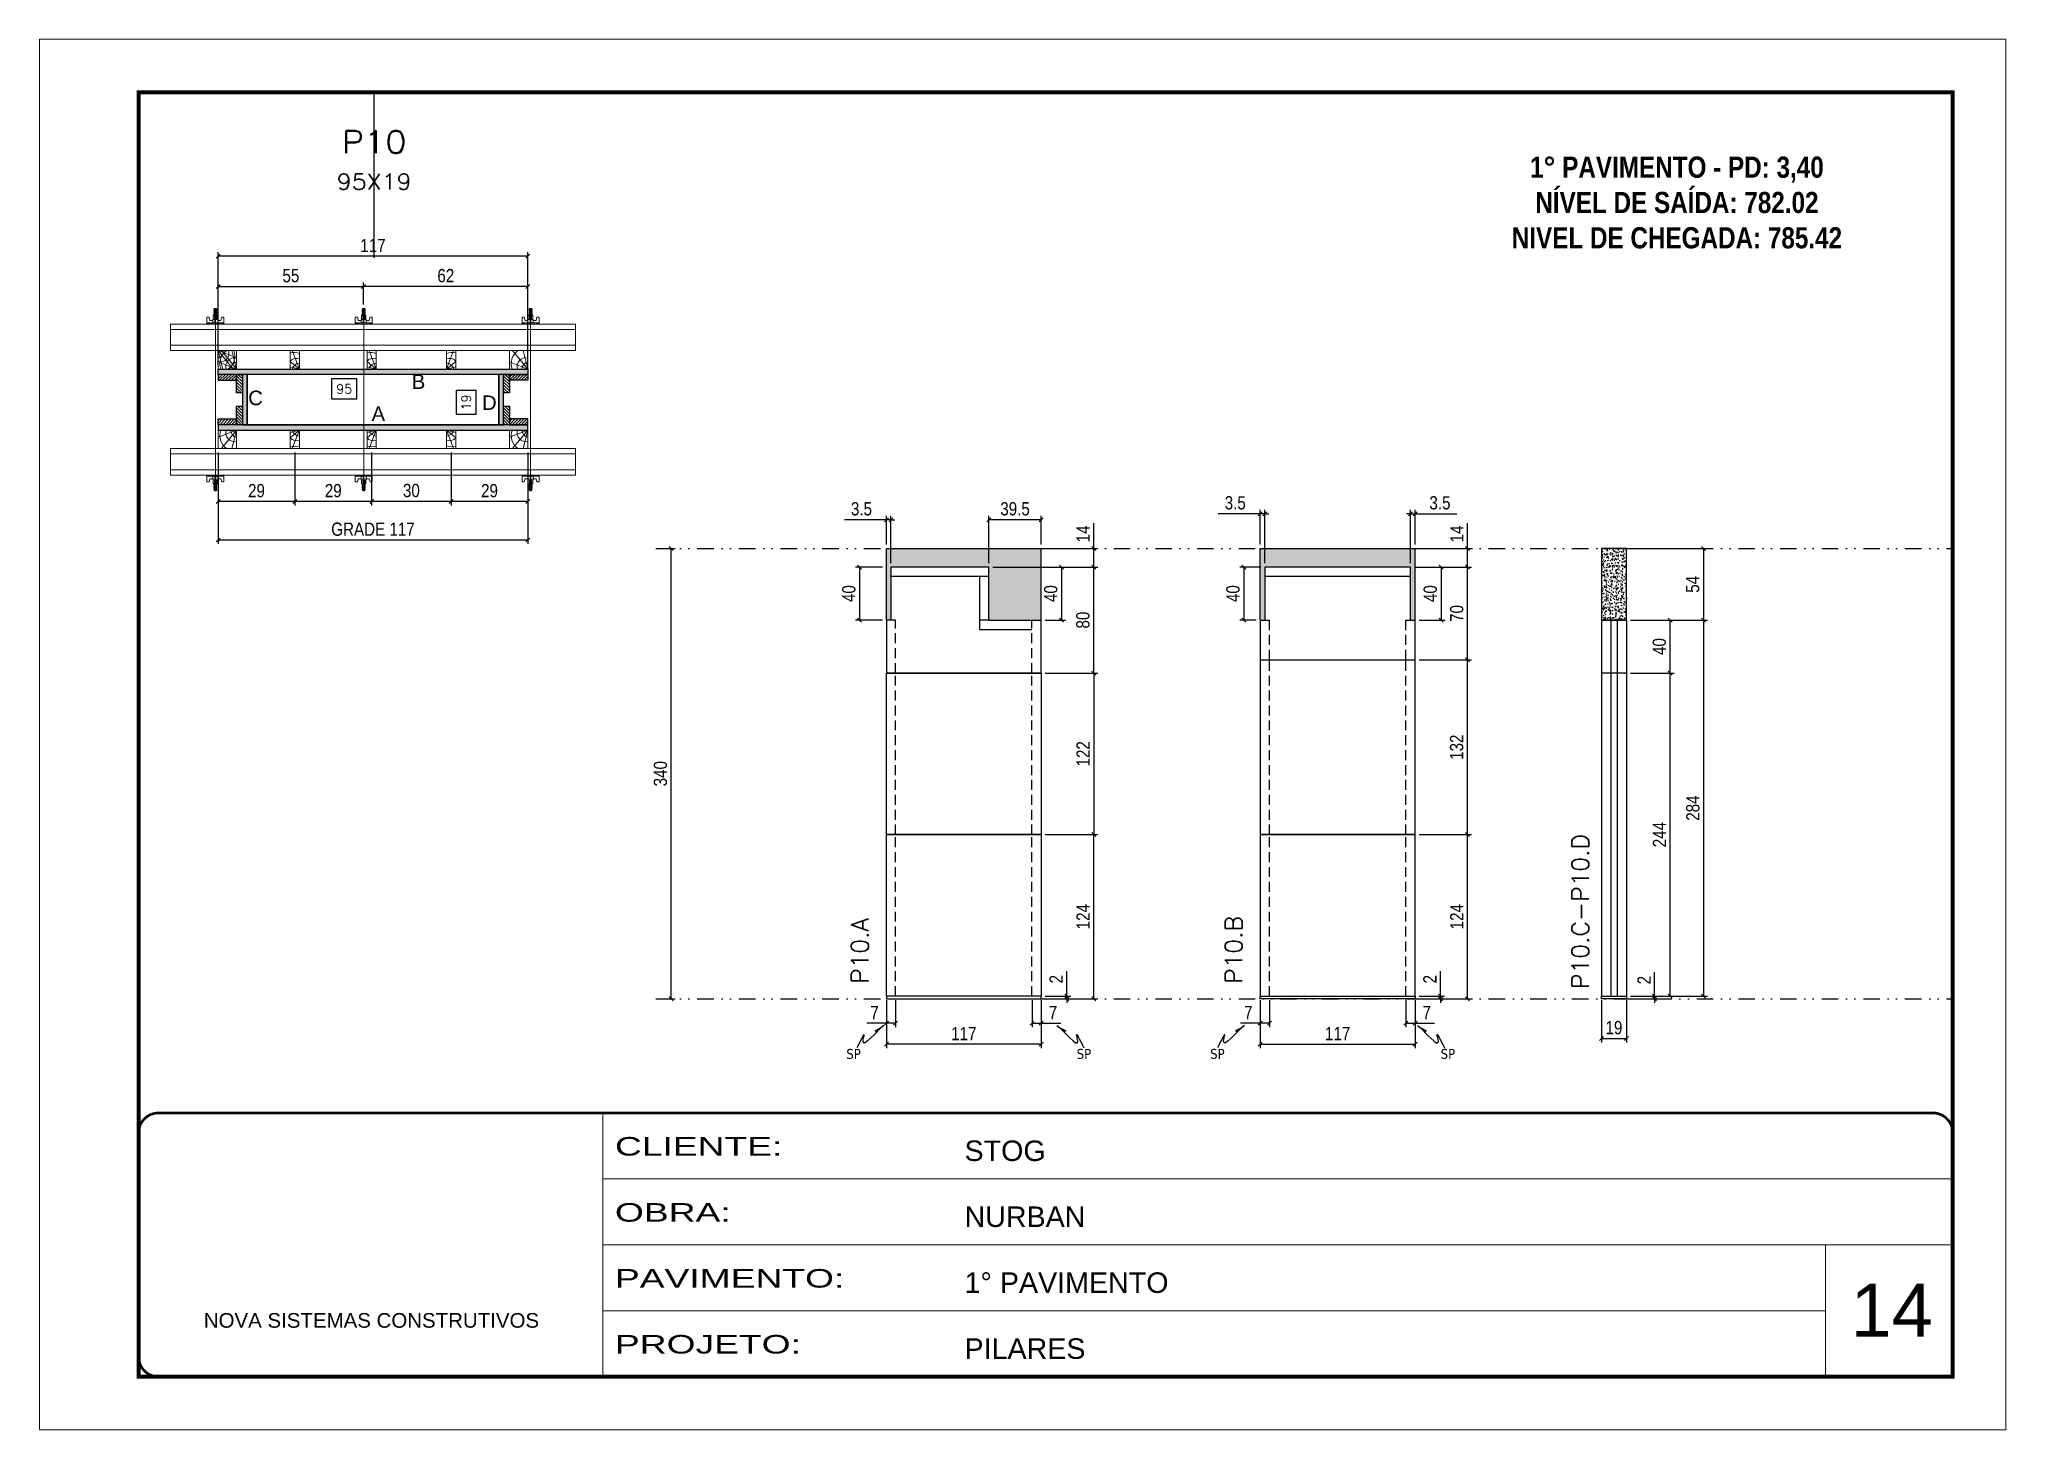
# Model space of a CAD drawing. Header units: millimetres. Extents: x 169816 to 178745, y 96537 to 113647.
# Drawn here: x 171415 to 172900, y 108023 to 109073 of the extents above; entities that cross this region are included whole.
import ezdxf
from ezdxf.enums import TextEntityAlignment as Align

# ---------------------------------------------------------------- set-up
doc = ezdxf.new("R2010")
doc.units = ezdxf.units.MM
for name, pattern in [('CONTINUO', [0]), ('DASHED', [0.75, 0.5, -0.25]), ('DIVIDE2', [0.625, 0.25, -0.125, 0, -0.125, 0, -0.125]), ('HIDDEN', [0.375, 0.25, -0.125])]:
    doc.linetypes.add(name, pattern=pattern)
for name, color, linetype, lineweight in [('CARIMBO', 255, 'Continuous', 9), ('Folhas', 255, 'Continuous', 9), ('Hachura', 251, 'Continuous', 9), ('Madeira', 126, 'Continuous', 18), ('Perfil Metálico', 224, 'Continuous', 18), ('SARRAFO DE PRESSAO', 251, 'DASHED', 9), ('Texto Seção', 7, 'Continuous', 15)]:
    doc.layers.add(name, color=color, linetype=linetype, lineweight=lineweight)
for name, color, linetype in [('CHAPA', 1, 'Continuous'), ('COTA', 241, 'Continuous'), ('Cota Seção (2x)', 241, 'Continuous'), ('MEIO_PONT', 93, 'Continuous'), ('NOMENCLATURA', 7, 'Continuous'), ('Nível', 160, 'Continuous'), ('Painéis', 200, 'Continuous'), ('SARR_2.2x7', 40, 'Continuous'), ('SARRAFO', 251, 'Continuous'), ('Sarrafo de Pressão', 42, 'HIDDEN'), ('texto', 7, 'Continuous'), ('Texto de Titulo', 7, 'Continuous'), ('Texto Qtd Sarr', 242, 'Continuous'), ('TEXTO_GERAL', 7, 'Continuous')]:
    doc.layers.add(name, color=color, linetype=linetype)
doc.styles.add('ARIAL', font='arial.ttf')
doc.styles.add('COTA TECNICA', font='techl___.ttf', dxfattribs={"height": 10})
doc.styles.add('COTA TECNICA 2X', font='techl___.ttf', dxfattribs={"height": 10})
doc.styles.add('COTA TECNICA-50', font='techl___.ttf', dxfattribs={"height": 10})
doc.styles.add('REGUA-120', font='ROMANS.shx', dxfattribs={"height": 15})
doc.styles.add('ROMANC', font='techb___.ttf', dxfattribs={"height": 2.5})
doc.styles.add('ROMANS', font='romans.shx')
doc.styles.get("Standard").update_dxf_attribs({"font": 'arial.ttf'})
doc.styles.add('Tecnologia', font='')
doc.styles.get('Tecnologia').set_extended_font_data('Forgotten Futurist')
doc.dimstyles.new('COTA PAINEL-50', dxfattribs={"dimtxt": 10, "dimasz": 3, "dimexe": 3, "dimexo": 3, "dimgap": 3, "dimtad": 1, "dimdec": 1, "dimzin": 12, "dimdsep": 46, "dimtxsty": 'COTA TECNICA-50', "dimblk1": 'OBLIQUE', "dimblk2": 'OBLIQUE', "dimsah": 1, "dimcen": 0.9, "dimclrd": 4, "dimclre": 4, "dimclrt": 240, "dimadec": 1, "dimazin": 3, "dimtfac": 1, "dimtdec": 1, "dimtmove": 0, "dimatfit": 3, "dimfxl": 1, "dimtolj": 1, "dimtzin": 12, "dimarcsym": 0})
doc.dimstyles.new('PAINEL', dxfattribs={"dimtxt": 10, "dimasz": 3, "dimexe": 3, "dimexo": 3, "dimgap": 3, "dimtad": 1, "dimdec": 1, "dimzin": 12, "dimdsep": 46, "dimtxsty": 'COTA TECNICA', "dimblk1": 'OBLIQUE', "dimblk2": 'OBLIQUE', "dimsah": 1, "dimcen": 0.9, "dimclrd": 4, "dimclre": 4, "dimclrt": 240, "dimadec": 1, "dimazin": 3, "dimtfac": 1, "dimtdec": 1, "dimtmove": 0, "dimatfit": 3, "dimfxl": 1, "dimtolj": 1, "dimtzin": 12, "dimarcsym": 0})
doc.dimstyles.new('SECAO PILAR', dxfattribs={"dimtxt": 10, "dimasz": 3, "dimexe": 3, "dimexo": 3, "dimgap": 3, "dimtad": 1, "dimdec": 1, "dimlfac": 0.5, "dimzin": 12, "dimdsep": 46, "dimtxsty": 'COTA TECNICA 2X', "dimblk1": 'OBLIQUE', "dimblk2": 'OBLIQUE', "dimsah": 1, "dimcen": 0.9, "dimclrd": 256, "dimclre": 256, "dimclrt": 256, "dimadec": 1, "dimazin": 3, "dimtfac": 1, "dimtdec": 1, "dimtmove": 0, "dimatfit": 3, "dimfxl": 1, "dimtolj": 1, "dimtzin": 12, "dimarcsym": 0})
doc.dimstyles.new('SECÇÃO 2', dxfattribs={"dimtxt": 7, "dimasz": 6, "dimexe": 0.18, "dimexo": 2, "dimgap": -4, "dimtad": 3, "dimdec": 1, "dimlfac": 0.5, "dimzin": 12, "dimdsep": 46, "dimtxsty": 'ROMANS', "dimblk": 'ARCHTICK', "dimcen": 0.09, "dimse1": 1, "dimse2": 1, "dimsd1": 1, "dimsd2": 1, "dimclrd": 180, "dimclre": 5, "dimclrt": 1, "dimadec": 0, "dimazin": 3, "dimtfac": 1, "dimtdec": 1, "dimtofl": 0, "dimtmove": 0, "dimatfit": 3, "dimldrblk": 'ARCHTICK', "dimfxl": 1, "dimtolj": 1, "dimtzin": 0, "dimarcsym": 0})
doc.dimstyles.get("Standard").update_dxf_attribs({"dimtxt": 0.18, "dimasz": 0.18, "dimexe": 0.18, "dimexo": 0.0625, "dimgap": 0.09, "dimtad": 0, "dimtih": 1, "dimtoh": 1, "dimdec": 4, "dimzin": 0, "dimdsep": 46, "dimtxsty": 'Standard', "dimcen": 0.09, "dimadec": 0, "dimazin": 0, "dimtfac": 1, "dimtdec": 4, "dimtofl": 0, "dimtmove": 0, "dimatfit": 3, "dimfxl": 1, "dimtolj": 1, "dimtzin": 0, "dimarcsym": 0})
pattern_1 = [(45, (181052.4469, 131711.1187), (-1.12253202, 1.12253202), [])]
pattern_2 = [(45, (180907.4469, 131711.1187), (-1.12253202, 1.12253202), [])]

msp = doc.modelspace()

# ---------------------------------------------------------------- texts
at = {"layer": 'CARIMBO', "style": 'ARIAL'}
msp.add_text('14', height=40, dxfattribs=at).set_placement((172782.38, 108092.95))
at = {"layer": 'NOMENCLATURA', "color": 2, "insert": (172651.26, 109010.94), "char_height": 16, "attachment_point": 2, "style": 'ROMANC'}
msp.add_mtext_dynamic_manual_height_columns('\\P1° PAVIMENTO - PD: 3,40\\PNÍVEL DE SAÍDA: 782.02\\PNIVEL DE CHEGADA: 785.42', width=328.3607, gutter_width=1, heights=[0], dxfattribs=at)
at = {"layer": 'texto', "color": 0, "char_height": 7.5, "attachment_point": 5}
for insert in [(172029.41, 108306.54), (172203.43, 108306.54), (172304.21, 108306.54), (172478.24, 108306.54)]:
    msp.add_mtext('{\\fTahoma|b0|i0|c0|p34;\\C4;SP}', dxfattribs=dict(at, insert=insert))
at = {"layer": 'Texto Seção', "char_height": 13, "width": 285.3299, "attachment_point": 7, "rotation": 90, "style": 'REGUA-120'}
for s, insert in [('\\pxt4;P10.C-P10.D', (172584.79, 108355.63)), ('P10.A', (172040.72, 108359.46)), ('P10.B', (172322.99, 108359.46))]:
    msp.add_mtext(s, dxfattribs=dict(at, insert=insert))
at = {"layer": 'TEXTO_GERAL', "style": 'ARIAL'}
for s, p in [('C', (171577.79, 108801.99)), ('B', (171700.88, 108814.3)), ('A', (171670.54, 108790.02)), ('D', (171754.36, 108798.37))]:
    msp.add_text(s, height=11, dxfattribs=at).set_placement(p, align=Align.MIDDLE_CENTER)

# ---------------------------------------------------------------- blocks, each defined once
blk = doc.blocks.new('9999999999')
at = {"color": 30, "linetype": 'CONTINUO'}
for p, q in [((98564.6, 34230.2), (98564.6, 34429.4)), ((98564.6, 34379.6), (99584, 34379.6)), ((98564.6, 34329.8), (99488, 34329.8)), ((99584, 34329.8), (99488, 34329.8)), ((99488, 34329.8), (99488, 34230.2)), ((98564.6, 34280), (99488, 34280))]:
    blk.add_line(p, q, dxfattribs=at)
at = {"color": 30, "linetype": 'CONTINUO', "const_width": 2}
blk.add_lwpolyline([(99584, 34230.2), (99584, 34414.4, 0.414214), (99569, 34429.4), (98229, 34429.4, 0.414214), (98214, 34414.4), (98214, 34245.2, 0.414214), (98229, 34230.2), (99584, 34230.2)], format="xyb", dxfattribs=at)
at = {"layer": 'Folhas'}
blk.add_lwpolyline([(98139, 34190.2), (99624, 34190.2), (99624, 35240.2), (98139, 35240.2)], close=True, dxfattribs=at)
at = {"layer": 'Folhas', "color": 30, "const_width": 3}
blk.add_lwpolyline([(98214, 34230.2), (99584, 34230.2), (99584, 35200.2), (98214, 35200.2)], close=True, dxfattribs=at)
at = {"color": 7, "linetype": 'Continuous', "ltscale": 5, "style": 'ARIAL'}
for s, height, p in [('STOG', 15.48, (98837.7, 34393.1)), ('NURBAN', 15.48, (98837.7, 34343.3)), ('1° PAVIMENTO', 15.483, (98837.7, 34293.5)), ('NOVA SISTEMAS CONSTRUTIVOS', 11.059, (98263.2, 34267.2)), ('PILARES', 15.48, (98837.7, 34243.7))]:
    blk.add_text(s, height=height, dxfattribs=at).set_placement(p)
at = {"layer": 'Folhas', "color": 7, "style": 'Tecnologia', "width": 1.5}
for s, p in [('CLIENTE:', (98573.7, 34397.2)), ('OBRA:', (98573.7, 34347.3)), ('PAVIMENTO:', (98573.7, 34297.5)), ('PROJETO:', (98573.7, 34247.7))]:
    blk.add_text(s, height=14, dxfattribs=at).set_placement(p)
blk = doc.blocks.new('titulo1')
at = {"layer": 'Defpoints', "color": 252, "linetype": 'HIDDEN', "ltscale": 2}
blk.add_line((0, 0), (0, 125), dxfattribs=at)
at = {"layer": 'Defpoints', "style": 'ROMANS', "oblique": 15}
blk.add_attdef('FOLHA', text='', height=10, dxfattribs=at).set_placement((0, 15.6), align=Align.MIDDLE_CENTER)
at = {"layer": 'Texto Qtd Sarr', "color": 3, "style": 'ROMANS', "oblique": 15}
for tag, height, p in [('TITULO', 17, (0, 71.4)), ('SEÇÃO', 12, (0, 41.5))]:
    blk.add_attdef(tag, text='', height=height, dxfattribs=at).set_placement(p, align=Align.MIDDLE_CENTER)
blk = doc.blocks.new('*D130')
at = {"layer": 'Cota Seção (2x)', "color": 180, "lineweight": -2, "transparency": 16777216}
for p, q in [((171654.4, 108816.3), (171635.1, 108816.3)), ((171635.1, 108816.3), (171635.1, 108801.3)), ((171654.4, 108801.3), (171654.4, 108816.3)), ((171635.1, 108801.3), (171654.4, 108801.3))]:
    blk.add_line(p, q, dxfattribs=at)
at = {"layer": 'Defpoints', "color": 0, "transparency": 16777216}
for p in [(171571.5, 108819.7), (171761.5, 108819.7), (171571.5, 108797.3)]:
    blk.add_point(p, dxfattribs=at)
at = {"layer": 'Cota Seção (2x)', "color": 1, "transparency": 16777216, "insert": (171644.8, 108808.8), "char_height": 7, "attachment_point": 5, "style": 'ROMANS'}
blk.add_mtext('\\A1;95', dxfattribs=at)
blk = doc.blocks.new('_ArchTick')
at = {"color": 0, "linetype": 'ByBlock', "const_width": 0.15}
blk.add_lwpolyline([(-0.5, -0.5), (0.5, 0.5)], dxfattribs=at)
blk = doc.blocks.new('_Oblique')
at = {"color": 0, "linetype": 'ByBlock', "lineweight": -2}
blk.add_line((-0.5, -0.5), (0.5, 0.5), dxfattribs=at)
blk = doc.blocks.new('*D131')
at = {"layer": 'Cota Seção (2x)', "lineweight": -2, "transparency": 16777216}
for p, q in [((171549.5, 108826.7), (171549.5, 108912)), ((171783.5, 108826.7), (171783.5, 108912)), ((171783.5, 108909), (171549.5, 108909))]:
    blk.add_line(p, q, dxfattribs=at)
at = {"layer": 'Defpoints', "color": 0, "transparency": 16777216}
for p in [(171549.5, 108909), (171549.5, 108823.7), (171783.5, 108823.7)]:
    blk.add_point(p, dxfattribs=at)
at = {"layer": 'Cota Seção (2x)', "lineweight": -2, "transparency": 16777216, "xscale": 3, "yscale": 3, "zscale": 3, "rotation": 180}
blk.add_blockref('_Oblique', (171549.5, 108909), dxfattribs=at)
at = {"layer": 'Cota Seção (2x)', "lineweight": -2, "transparency": 16777216, "xscale": 3, "yscale": 3, "zscale": 3}
blk.add_blockref('_Oblique', (171783.5, 108909), dxfattribs=at)
at = {"layer": 'Cota Seção (2x)', "transparency": 16777216, "insert": (171666.5, 108917.1), "char_height": 10, "attachment_point": 5, "style": 'COTA TECNICA 2X'}
blk.add_mtext('\\A1;117', dxfattribs=at)
blk = doc.blocks.new('*D132')
at = {"layer": 'Cota Seção (2x)', "lineweight": -2, "transparency": 16777216}
for p, q in [((171659.4, 108872.5), (171659.4, 108889.2)), ((171783.5, 108886.2), (171659.4, 108886.2)), ((171783.5, 108860.7), (171783.5, 108889.2))]:
    blk.add_line(p, q, dxfattribs=at)
at = {"layer": 'Defpoints', "color": 0, "transparency": 16777216}
for p in [(171659.4, 108886.2), (171659.4, 108869.5), (171783.5, 108857.7)]:
    blk.add_point(p, dxfattribs=at)
at = {"layer": 'Cota Seção (2x)', "lineweight": -2, "transparency": 16777216, "xscale": 3, "yscale": 3, "zscale": 3, "rotation": 180}
blk.add_blockref('_Oblique', (171659.4, 108886.2), dxfattribs=at)
at = {"layer": 'Cota Seção (2x)', "lineweight": -2, "transparency": 16777216, "xscale": 3, "yscale": 3, "zscale": 3}
blk.add_blockref('_Oblique', (171783.5, 108886.2), dxfattribs=at)
at = {"layer": 'Cota Seção (2x)', "transparency": 16777216, "insert": (171721.5, 108894.3), "char_height": 10, "attachment_point": 5, "style": 'COTA TECNICA 2X'}
blk.add_mtext('\\A1;62', dxfattribs=at)
blk = doc.blocks.new('*D128')
at = {"layer": 'Cota Seção (2x)', "lineweight": -2, "transparency": 16777216}
for p, q in [((171549.5, 108860.7), (171549.5, 108889.2)), ((171549.5, 108886.2), (171659.4, 108886.2)), ((171659.4, 108872.5), (171659.4, 108889.2))]:
    blk.add_line(p, q, dxfattribs=at)
at = {"layer": 'Defpoints', "color": 0, "transparency": 16777216}
for p in [(171659.4, 108886.2), (171659.4, 108869.5), (171549.5, 108857.7)]:
    blk.add_point(p, dxfattribs=at)
at = {"layer": 'Cota Seção (2x)', "lineweight": -2, "transparency": 16777216, "xscale": 3, "yscale": 3, "zscale": 3, "rotation": 180}
blk.add_blockref('_Oblique', (171549.5, 108886.2), dxfattribs=at)
at = {"layer": 'Cota Seção (2x)', "lineweight": -2, "transparency": 16777216, "xscale": 3, "yscale": 3, "zscale": 3}
blk.add_blockref('_Oblique', (171659.4, 108886.2), dxfattribs=at)
at = {"layer": 'Cota Seção (2x)', "transparency": 16777216, "insert": (171604.5, 108894.3), "char_height": 10, "attachment_point": 5, "style": 'COTA TECNICA 2X'}
blk.add_mtext('\\A1;55', dxfattribs=at)
blk = doc.blocks.new('*D129')
at = {"layer": 'Cota Seção (2x)', "color": 180, "lineweight": -2, "transparency": 16777216}
for p, q in [((171744.4, 108807.6), (171729.4, 108807.6)), ((171729.4, 108807.6), (171729.4, 108789.6)), ((171744.4, 108789.6), (171744.4, 108807.6)), ((171729.4, 108789.6), (171744.4, 108789.6))]:
    blk.add_line(p, q, dxfattribs=at)
at = {"layer": 'Defpoints', "color": 0, "transparency": 16777216}
for p in [(171761.5, 108819.7), (171748.4, 108781.7), (171761.5, 108781.7)]:
    blk.add_point(p, dxfattribs=at)
at = {"layer": 'Cota Seção (2x)', "color": 1, "transparency": 16777216, "insert": (171736.9, 108798.6), "char_height": 7, "attachment_point": 5, "rotation": 90, "style": 'ROMANS'}
blk.add_mtext('\\A1;19', dxfattribs=at)
blk = doc.blocks.new('C')
at = {"layer": 'Hachura', "color": 0}
for p, q in [((0, 3.22), (0, -3.22)), ((0.45, 3.22), (0, 3.22)), ((0.46, 3.16), (0, 3.16)), ((0.46, 3.05), (0, 3.05)), ((0.46, 2.88), (0, 2.88)), ((0, 2.75), (0, -1.16)), ((0.46, 2.65), (0, 2.65)), ((0.46, 2.23), (0, 2.23)), ((0.46, 1.51), (0, 1.51)), ((0.39, 0.49), (0.17, 0.49)), ((0.45, -3.23), (0.45, 3.22)), ((0.45, 3.22), (2.58, 3.22)), ((1.74, 0.97), (0.45, 0.97)), ((1.45, 0.1), (0.45, 0.1)), ((1.35, 1.94), (1.35, 0.96)), ((2.58, 2.39), (1.47, 2.09)), ((1.74, -0.97), (1.74, 0.97)), ((1.74, 0.97), (1.74, 0.84)), ((1.74, 0.97), (1.74, 0.84)), ((1.74, 0.84), (3.35, 0.84)), ((3.35, 0.45), (1.74, 0.45)), ((2.58, 3.22), (2.58, 2.39)), ((3.32, 0.84), (3.32, -0.84)), ((3.35, 0.84), (3.35, -0.84)), ((3.68, 0.45), (3.35, 0.45)), ((3.84, -0.52), (3.35, 0.45)), ((3.35, 0.06), (3.67, -0.57)), ((3.68, 0.45), (4.16, -0.52)), ((3.72, 0.5), (4.25, -0.57)), ((4.37, -0.55), (3.83, 0.53)), ((4.15, 0.45), (3.93, 0.45)), ((4.42, -0.52), (3.93, 0.45)), ((4.15, 0.45), (4.26, 0.45)), ((4.26, 0.45), (4.74, -0.52)), ((4.3, 0.5), (4.83, -0.57)), ((4.95, -0.55), (4.41, 0.53)), ((4.51, 0.45), (4.84, 0.45)), ((5, -0.52), (4.51, 0.45)), ((4.84, 0.45), (5.32, -0.52)), ((4.88, 0.5), (5.41, -0.57)), ((5.53, -0.55), (4.99, 0.53)), ((5.58, -0.52), (5.09, 0.45)), ((5.42, 0.45), (5.09, 0.45)), ((5.58, -0.52), (5.09, 0.45)), ((5.42, 0.45), (5.74, -0.19)), ((5.46, 0.5), (5.74, -0.07)), ((5.74, 0.19), (5.57, 0.53)), ((5.74, 0.32), (5.68, 0.45)), ((5.68, 0.45), (5.74, 0.45)), ((5.74, 0.45), (5.9, 0.29)), ((5.74, 0.45), (5.74, -0.52)), ((5.9, -0.36), (5.9, 0.29)), ((0.45, 0), (0, 0)), ((0.46, -1.52), (0, -1.52)), ((0.46, -2.23), (0, -2.23)), ((0.46, -2.65), (0, -2.65)), ((0.46, -2.88), (0, -2.88)), ((0.46, -3.05), (0, -3.05)), ((0.46, -3.16), (0, -3.16)), ((0, -3.22), (2.57, -3.22)), ((0.08, -0.48), (0.29, -0.48)), ((0.29, -0.48), (0.4, -0.48)), ((0.45, 0), (0.45, -0.97)), ((0.45, -0.16), (1.45, -0.16)), ((0.45, -0.65), (0.45, -0.32)), ((0.45, -3.23), (0.45, -0.65)), ((0.45, -0.97), (1.74, -0.97)), ((1.35, -1.94), (1.35, -0.97)), ((2.58, -2.39), (1.47, -2.1)), ((3.35, -0.32), (1.74, -0.32)), ((3.35, -0.84), (1.74, -0.84)), ((2.58, -3.23), (2.58, -2.39)), ((3.35, -0.07), (3.58, -0.52)), ((3.35, -0.52), (3.58, -0.52)), ((3.84, -0.52), (4.16, -0.52)), ((4.42, -0.52), (4.74, -0.52)), ((4.63, -0.52), (4.74, -0.52)), ((5, -0.52), (5.32, -0.52)), ((5.58, -0.52), (5.74, -0.52)), ((5.74, -0.52), (5.9, -0.36)), ((5.74, -0.52), (5.74, -0.52))]:
    blk.add_line(p, q, dxfattribs=at)
for centre, radius, start, end in [((1.52, 1.94), 0.161, 104.74356, 180), ((1.44, -0.03), 0.129, 272.69497, 87.30503), ((3.81, 0.39), 0.143, 25.56881, 154.43119), ((4.39, 0.39), 0.143, 25.56881, 154.43119), ((4.97, 0.39), 0.143, 25.56881, 154.43119), ((5.55, 0.39), 0.143, 25.56881, 154.43119), ((0.17, -0.37), 0.174, 221.74404, 317.85924), ((1.52, -1.94), 0.161, 180, 255.25644), ((3.71, -0.4), 0.174, 222.14076, 318.25596), ((4.29, -0.4), 0.174, 222.14076, 318.25596), ((4.87, -0.4), 0.174, 222.14076, 318.25596), ((5.45, -0.4), 0.174, 222.14076, 318.25596), ((5.61, -0.4), 0.174, 317.85924, 318.25596)]:
    blk.add_arc(centre, radius, start, end, dxfattribs=at)
blk = doc.blocks.new('PONTALETE')
at = {"layer": 'Madeira'}
for q in [(2.71, 7), (7, 5.76), (7, 1.74)]:
    blk.add_line((0, 0), q, dxfattribs=at)
blk.add_lwpolyline([(0, 0), (7, 0), (7, 7), (0, 7)], close=True, dxfattribs=at)
for centre, radius, start, end in [((2.04, 0.06), 6.23, 37.28179, 109.09128), ((1.09, 0.9), 3.19, 343.60304, 109.98471), ((-0.21, -0.78), 3.09, 14.63219, 86.0383)]:
    blk.add_arc(centre, radius, start, end, dxfattribs=at)
blk = doc.blocks.new('MEIO PONTALETE')
at = {"layer": 'Madeira'}
for q in [(2.71, 7), (3.5, 2.88), (3.5, 0.87)]:
    blk.add_line((0, 0), q, dxfattribs=at)
blk.add_lwpolyline([(0, 0), (3.5, 0), (3.5, 7), (0, 7)], close=True, dxfattribs=at)
for centre, radius, start, end in [((2.04, 0.06), 6.23, 76.44987, 109.09128), ((1.09, 0.9), 3.19, 40.90626, 109.98471), ((-0.21, -0.78), 3.09, 14.63219, 86.0383)]:
    blk.add_arc(centre, radius, start, end, dxfattribs=at)
blk = doc.blocks.new('*D133')
at = {"layer": 'Cota Seção (2x)', "lineweight": -2, "transparency": 16777216}
for p, q in [((171725.5, 108760.7), (171725.5, 108720.8)), ((171783.5, 108760.7), (171783.5, 108720.8)), ((171783.5, 108723.8), (171725.5, 108723.8))]:
    blk.add_line(p, q, dxfattribs=at)
at = {"layer": 'Defpoints', "color": 0, "transparency": 16777216}
for p in [(171725.5, 108763.7), (171783.5, 108763.7), (171725.5, 108723.8)]:
    blk.add_point(p, dxfattribs=at)
at = {"layer": 'Cota Seção (2x)', "lineweight": -2, "transparency": 16777216, "xscale": 3, "yscale": 3, "zscale": 3, "rotation": 180}
blk.add_blockref('_Oblique', (171725.5, 108723.8), dxfattribs=at)
at = {"layer": 'Cota Seção (2x)', "lineweight": -2, "transparency": 16777216, "xscale": 3, "yscale": 3, "zscale": 3}
blk.add_blockref('_Oblique', (171783.5, 108723.8), dxfattribs=at)
at = {"layer": 'Cota Seção (2x)', "transparency": 16777216, "insert": (171754.5, 108731.9), "char_height": 10, "attachment_point": 5, "style": 'COTA TECNICA 2X'}
blk.add_mtext('\\A1;29', dxfattribs=at)
blk = doc.blocks.new('*D134')
at = {"layer": 'Cota Seção (2x)', "lineweight": -2, "transparency": 16777216}
for p, q in [((171665.5, 108760.7), (171665.5, 108720.8)), ((171725.5, 108760.7), (171725.5, 108720.8)), ((171725.5, 108723.8), (171665.5, 108723.8))]:
    blk.add_line(p, q, dxfattribs=at)
at = {"layer": 'Defpoints', "color": 0, "transparency": 16777216}
for p in [(171665.5, 108763.7), (171725.5, 108763.7), (171665.5, 108723.8)]:
    blk.add_point(p, dxfattribs=at)
at = {"layer": 'Cota Seção (2x)', "lineweight": -2, "transparency": 16777216, "xscale": 3, "yscale": 3, "zscale": 3, "rotation": 180}
blk.add_blockref('_Oblique', (171665.5, 108723.8), dxfattribs=at)
at = {"layer": 'Cota Seção (2x)', "lineweight": -2, "transparency": 16777216, "xscale": 3, "yscale": 3, "zscale": 3}
blk.add_blockref('_Oblique', (171725.5, 108723.8), dxfattribs=at)
at = {"layer": 'Cota Seção (2x)', "transparency": 16777216, "insert": (171695.5, 108732), "char_height": 10, "attachment_point": 5, "style": 'COTA TECNICA 2X'}
blk.add_mtext('\\A1;30', dxfattribs=at)
blk = doc.blocks.new('*D135')
at = {"layer": 'Cota Seção (2x)', "lineweight": -2, "transparency": 16777216}
for p, q in [((171607.5, 108760.7), (171607.5, 108720.8)), ((171665.5, 108760.7), (171665.5, 108720.8)), ((171665.5, 108723.8), (171607.5, 108723.8))]:
    blk.add_line(p, q, dxfattribs=at)
at = {"layer": 'Defpoints', "color": 0, "transparency": 16777216}
for p in [(171607.5, 108763.7), (171665.5, 108763.7), (171607.5, 108723.8)]:
    blk.add_point(p, dxfattribs=at)
at = {"layer": 'Cota Seção (2x)', "lineweight": -2, "transparency": 16777216, "xscale": 3, "yscale": 3, "zscale": 3, "rotation": 180}
blk.add_blockref('_Oblique', (171607.5, 108723.8), dxfattribs=at)
at = {"layer": 'Cota Seção (2x)', "lineweight": -2, "transparency": 16777216, "xscale": 3, "yscale": 3, "zscale": 3}
blk.add_blockref('_Oblique', (171665.5, 108723.8), dxfattribs=at)
at = {"layer": 'Cota Seção (2x)', "transparency": 16777216, "insert": (171636.5, 108731.9), "char_height": 10, "attachment_point": 5, "style": 'COTA TECNICA 2X'}
blk.add_mtext('\\A1;29', dxfattribs=at)
blk = doc.blocks.new('*D136')
at = {"layer": 'Cota Seção (2x)', "lineweight": -2, "transparency": 16777216}
for p, q in [((171549.5, 108760.7), (171549.5, 108720.8)), ((171607.5, 108760.7), (171607.5, 108720.8)), ((171607.5, 108723.8), (171549.5, 108723.8))]:
    blk.add_line(p, q, dxfattribs=at)
at = {"layer": 'Defpoints', "color": 0, "transparency": 16777216}
for p in [(171549.5, 108763.7), (171607.5, 108763.7), (171549.5, 108723.8)]:
    blk.add_point(p, dxfattribs=at)
at = {"layer": 'Cota Seção (2x)', "lineweight": -2, "transparency": 16777216, "xscale": 3, "yscale": 3, "zscale": 3, "rotation": 180}
blk.add_blockref('_Oblique', (171549.5, 108723.8), dxfattribs=at)
at = {"layer": 'Cota Seção (2x)', "lineweight": -2, "transparency": 16777216, "xscale": 3, "yscale": 3, "zscale": 3}
blk.add_blockref('_Oblique', (171607.5, 108723.8), dxfattribs=at)
at = {"layer": 'Cota Seção (2x)', "transparency": 16777216, "insert": (171578.5, 108731.9), "char_height": 10, "attachment_point": 5, "style": 'COTA TECNICA 2X'}
blk.add_mtext('\\A1;29', dxfattribs=at)
blk = doc.blocks.new('*D137')
at = {"layer": 'Cota Seção (2x)', "lineweight": -2, "transparency": 16777216}
for p, q in [((171549.5, 108760.7), (171549.5, 108691.7)), ((171783.5, 108760.7), (171783.5, 108691.7)), ((171549.5, 108694.7), (171783.5, 108694.7))]:
    blk.add_line(p, q, dxfattribs=at)
at = {"layer": 'Defpoints', "color": 0, "transparency": 16777216}
for p in [(171549.5, 108763.7), (171783.5, 108763.7), (171783.5, 108694.7)]:
    blk.add_point(p, dxfattribs=at)
at = {"layer": 'Cota Seção (2x)', "lineweight": -2, "transparency": 16777216, "xscale": 3, "yscale": 3, "zscale": 3, "rotation": 180}
blk.add_blockref('_Oblique', (171549.5, 108694.7), dxfattribs=at)
at = {"layer": 'Cota Seção (2x)', "lineweight": -2, "transparency": 16777216, "xscale": 3, "yscale": 3, "zscale": 3}
blk.add_blockref('_Oblique', (171783.5, 108694.7), dxfattribs=at)
at = {"layer": 'Cota Seção (2x)', "transparency": 16777216, "insert": (171666.5, 108702.8), "char_height": 10, "attachment_point": 5, "style": 'COTA TECNICA 2X'}
blk.add_mtext('\\A1;GRADE 117', dxfattribs=at)
blk = doc.blocks.new('*D422')
at = {"layer": 'COTA', "color": 4, "lineweight": -2, "transparency": 16777216}
for p, q in [((171883, 108688.2), (171894.8, 108688.2)), ((171891.8, 108348.2), (171891.8, 108688.2)), ((171883, 108348.2), (171894.8, 108348.2))]:
    blk.add_line(p, q, dxfattribs=at)
at = {"layer": 'Defpoints', "color": 0, "transparency": 16777216}
for p in [(171880, 108688.2), (171891.8, 108688.2), (171880, 108348.2)]:
    blk.add_point(p, dxfattribs=at)
at = {"layer": 'COTA', "color": 4, "lineweight": -2, "transparency": 16777216, "xscale": 3, "yscale": 3, "zscale": 3}
for p, rotation in [((171891.8, 108688.2), 90), ((171891.8, 108348.2), 270)]:
    blk.add_blockref('_Oblique', p, dxfattribs=dict(at, rotation=rotation))
at = {"layer": 'COTA', "color": 240, "transparency": 16777216, "insert": (171883.6, 108518.2), "char_height": 10, "attachment_point": 5, "rotation": 90, "style": 'COTA TECNICA-50'}
blk.add_mtext('\\A1;340', dxfattribs=at)
blk = doc.blocks.new('*D398')
at = {"layer": 'COTA', "color": 4, "lineweight": -2, "transparency": 16777216}
for p, q in [((172054.2, 108347.2), (172054.2, 108310.9)), ((172171.2, 108347.2), (172171.2, 108310.9)), ((172171.2, 108313.9), (172054.2, 108313.9))]:
    blk.add_line(p, q, dxfattribs=at)
at = {"layer": 'Defpoints', "color": 0, "transparency": 16777216}
for p in [(172054.2, 108350.2), (172171.2, 108350.2), (172054.2, 108313.9)]:
    blk.add_point(p, dxfattribs=at)
at = {"layer": 'COTA', "color": 4, "lineweight": -2, "transparency": 16777216, "xscale": 3, "yscale": 3, "zscale": 3, "rotation": 180}
blk.add_blockref('_Oblique', (172054.2, 108313.9), dxfattribs=at)
at = {"layer": 'COTA', "color": 4, "lineweight": -2, "transparency": 16777216, "xscale": 3, "yscale": 3, "zscale": 3}
blk.add_blockref('_Oblique', (172171.2, 108313.9), dxfattribs=at)
at = {"layer": 'COTA', "color": 240, "transparency": 16777216, "insert": (172112.7, 108321.9), "char_height": 10, "attachment_point": 5, "style": 'COTA TECNICA'}
blk.add_mtext('\\A1;117', dxfattribs=at)
blk = doc.blocks.new('*D399')
at = {"layer": 'COTA', "color": 4, "lineweight": -2, "transparency": 16777216}
for p, q in [((172164.2, 108347.2), (172164.2, 108326.7)), ((172171.2, 108345.2), (172171.2, 108326.7)), ((172164.2, 108329.7), (172171.2, 108329.7)), ((172171.2, 108329.7), (172185.9, 108329.7))]:
    blk.add_line(p, q, dxfattribs=at)
at = {"layer": 'Defpoints', "color": 0, "transparency": 16777216}
for p in [(172164.2, 108350.2), (172171.2, 108348.2), (172171.2, 108329.7)]:
    blk.add_point(p, dxfattribs=at)
at = {"layer": 'COTA', "color": 4, "lineweight": -2, "transparency": 16777216, "xscale": 3, "yscale": 3, "zscale": 3, "rotation": 180}
blk.add_blockref('_Oblique', (172164.2, 108329.7), dxfattribs=at)
at = {"layer": 'COTA', "color": 4, "lineweight": -2, "transparency": 16777216, "xscale": 3, "yscale": 3, "zscale": 3}
blk.add_blockref('_Oblique', (172171.2, 108329.7), dxfattribs=at)
at = {"layer": 'COTA', "color": 240, "transparency": 16777216, "insert": (172180.1, 108337.8), "char_height": 10, "attachment_point": 5, "style": 'COTA TECNICA-50'}
blk.add_mtext('\\A1;7', dxfattribs=at)
blk = doc.blocks.new('*D400')
at = {"layer": 'COTA', "color": 4, "lineweight": -2, "transparency": 16777216}
for p, q in [((172061.2, 108347.2), (172061.2, 108326.7)), ((172054.2, 108345.2), (172054.2, 108326.7)), ((172054.2, 108329.7), (172039.5, 108329.7)), ((172061.2, 108329.7), (172054.2, 108329.7))]:
    blk.add_line(p, q, dxfattribs=at)
at = {"layer": 'Defpoints', "color": 0, "transparency": 16777216}
for p in [(172054.2, 108348.2), (172061.2, 108350.2), (172054.2, 108329.7)]:
    blk.add_point(p, dxfattribs=at)
at = {"layer": 'COTA', "color": 4, "lineweight": -2, "transparency": 16777216, "xscale": 3, "yscale": 3, "zscale": 3, "rotation": 180}
blk.add_blockref('_Oblique', (172054.2, 108329.7), dxfattribs=at)
at = {"layer": 'COTA', "color": 4, "lineweight": -2, "transparency": 16777216, "xscale": 3, "yscale": 3, "zscale": 3}
blk.add_blockref('_Oblique', (172061.2, 108329.7), dxfattribs=at)
at = {"layer": 'COTA', "color": 240, "transparency": 16777216, "insert": (172045.3, 108337.8), "char_height": 10, "attachment_point": 5, "style": 'COTA TECNICA-50'}
blk.add_mtext('\\A1;7', dxfattribs=at)
blk = doc.blocks.new('*D401')
at = {"layer": 'COTA', "color": 4, "linetype": 'ByBlock', "lineweight": -2, "transparency": 16777216}
for p, q in [((172174.2, 108472.2), (172213.8, 108472.2)), ((172210.8, 108348.2), (172210.8, 108472.2)), ((172174.2, 108348.2), (172213.8, 108348.2))]:
    blk.add_line(p, q, dxfattribs=at)
at = {"layer": 'Defpoints', "color": 0, "linetype": 'ByBlock', "transparency": 16777216}
for p in [(172171.2, 108472.2), (172210.8, 108472.2), (172171.2, 108348.2)]:
    blk.add_point(p, dxfattribs=at)
at = {"layer": 'COTA', "color": 4, "linetype": 'ByBlock', "lineweight": -2, "transparency": 16777216, "xscale": 3, "yscale": 3, "zscale": 3}
for p, rotation in [((172210.8, 108472.2), 90), ((172210.8, 108348.2), 270)]:
    blk.add_blockref('_Oblique', p, dxfattribs=dict(at, rotation=rotation))
at = {"layer": 'COTA', "color": 240, "linetype": 'ByBlock', "transparency": 16777216, "insert": (172202.8, 108410.2), "char_height": 10, "attachment_point": 5, "rotation": 90, "style": 'COTA TECNICA'}
blk.add_mtext('\\A1;124', dxfattribs=at)
blk = doc.blocks.new('*D402')
at = {"layer": 'COTA', "color": 4, "lineweight": -2, "transparency": 16777216}
for p, q in [((172190.4, 108350.2), (172190.4, 108369)), ((172174.2, 108350.2), (172193.4, 108350.2)), ((172174.2, 108348.2), (172193.4, 108348.2)), ((172190.4, 108348.2), (172190.4, 108350.2)), ((172190.4, 108348.2), (172190.4, 108345.2))]:
    blk.add_line(p, q, dxfattribs=at)
at = {"layer": 'Defpoints', "color": 0, "transparency": 16777216}
for p in [(172171.2, 108350.2), (172171.2, 108348.2), (172190.4, 108348.2)]:
    blk.add_point(p, dxfattribs=at)
at = {"layer": 'COTA', "color": 4, "lineweight": -2, "transparency": 16777216, "xscale": 3, "yscale": 3, "zscale": 3}
for p, rotation in [((172190.4, 108350.2), 270), ((172190.4, 108348.2), 90)]:
    blk.add_blockref('_Oblique', p, dxfattribs=dict(at, rotation=rotation))
at = {"layer": 'COTA', "color": 240, "transparency": 16777216, "insert": (172182.4, 108363), "char_height": 10, "attachment_point": 5, "rotation": 90, "style": 'COTA TECNICA-50'}
blk.add_mtext('\\A1;2', dxfattribs=at)
blk = doc.blocks.new('*D403')
at = {"layer": 'COTA', "color": 4, "linetype": 'ByBlock', "lineweight": -2, "transparency": 16777216}
for p, q in [((172174.2, 108472.2), (172213.8, 108472.2)), ((172210.8, 108348.2), (172210.8, 108472.2)), ((172174.2, 108348.2), (172213.8, 108348.2))]:
    blk.add_line(p, q, dxfattribs=at)
at = {"layer": 'Defpoints', "color": 0, "linetype": 'ByBlock', "transparency": 16777216}
for p in [(172171.2, 108472.2), (172210.8, 108472.2), (172171.2, 108348.2)]:
    blk.add_point(p, dxfattribs=at)
at = {"layer": 'COTA', "color": 4, "linetype": 'ByBlock', "lineweight": -2, "transparency": 16777216, "xscale": 3, "yscale": 3, "zscale": 3}
for p, rotation in [((172210.8, 108472.2), 90), ((172210.8, 108348.2), 270)]:
    blk.add_blockref('_Oblique', p, dxfattribs=dict(at, rotation=rotation))
at = {"layer": 'COTA', "color": 240, "linetype": 'ByBlock', "transparency": 16777216, "insert": (172202.8, 108410.2), "char_height": 10, "attachment_point": 5, "rotation": 90, "style": 'COTA TECNICA'}
blk.add_mtext('\\A1;124', dxfattribs=at)
blk = doc.blocks.new('*D404')
at = {"layer": 'COTA', "color": 4, "lineweight": -2, "transparency": 16777216}
for p, q in [((172174.2, 108674.2), (172213.8, 108674.2)), ((172210.8, 108594.2), (172210.8, 108674.2)), ((172174.2, 108594.2), (172213.8, 108594.2))]:
    blk.add_line(p, q, dxfattribs=at)
at = {"layer": 'Defpoints', "color": 0, "transparency": 16777216}
for p in [(172171.2, 108674.2), (172210.8, 108674.2), (172171.2, 108594.2)]:
    blk.add_point(p, dxfattribs=at)
at = {"layer": 'COTA', "color": 4, "lineweight": -2, "transparency": 16777216, "xscale": 3, "yscale": 3, "zscale": 3}
for p, rotation in [((172210.8, 108674.2), 90), ((172210.8, 108594.2), 270)]:
    blk.add_blockref('_Oblique', p, dxfattribs=dict(at, rotation=rotation))
at = {"layer": 'COTA', "color": 240, "transparency": 16777216, "insert": (172202.7, 108634.2), "char_height": 10, "attachment_point": 5, "rotation": 90, "style": 'COTA TECNICA-50'}
blk.add_mtext('\\A1;80', dxfattribs=at)
blk = doc.blocks.new('*D405')
at = {"layer": 'COTA', "color": 4, "lineweight": -2, "transparency": 16777216}
for p, q in [((172210.8, 108688.2), (172210.8, 108707.3)), ((172174.2, 108688.2), (172213.8, 108688.2)), ((172210.8, 108674.2), (172210.8, 108688.2)), ((172174.2, 108674.2), (172213.8, 108674.2))]:
    blk.add_line(p, q, dxfattribs=at)
at = {"layer": 'Defpoints', "color": 0, "transparency": 16777216}
for p in [(172171.2, 108688.2), (172171.2, 108674.2), (172210.8, 108674.2)]:
    blk.add_point(p, dxfattribs=at)
at = {"layer": 'COTA', "color": 4, "lineweight": -2, "transparency": 16777216, "xscale": 3, "yscale": 3, "zscale": 3}
for p, rotation in [((172210.8, 108688.2), 90), ((172210.8, 108674.2), 270)]:
    blk.add_blockref('_Oblique', p, dxfattribs=dict(at, rotation=rotation))
at = {"layer": 'COTA', "color": 240, "transparency": 16777216, "insert": (172202.8, 108699.3), "char_height": 10, "attachment_point": 5, "rotation": 90, "style": 'COTA TECNICA-50'}
blk.add_mtext('\\A1;14', dxfattribs=at)
blk = doc.blocks.new('*D406')
at = {"layer": 'COTA', "color": 4, "lineweight": -2, "transparency": 16777216}
for p, q in [((172336.5, 108347.2), (172336.5, 108310.9)), ((172453.5, 108347.2), (172453.5, 108310.9)), ((172336.5, 108313.9), (172453.5, 108313.9))]:
    blk.add_line(p, q, dxfattribs=at)
at = {"layer": 'Defpoints', "color": 0, "transparency": 16777216}
for p in [(172336.5, 108350.2), (172453.5, 108350.2), (172453.5, 108313.9)]:
    blk.add_point(p, dxfattribs=at)
at = {"layer": 'COTA', "color": 4, "lineweight": -2, "transparency": 16777216, "xscale": 3, "yscale": 3, "zscale": 3, "rotation": 180}
blk.add_blockref('_Oblique', (172336.5, 108313.9), dxfattribs=at)
at = {"layer": 'COTA', "color": 4, "lineweight": -2, "transparency": 16777216, "xscale": 3, "yscale": 3, "zscale": 3}
blk.add_blockref('_Oblique', (172453.5, 108313.9), dxfattribs=at)
at = {"layer": 'COTA', "color": 240, "transparency": 16777216, "insert": (172395, 108321.9), "char_height": 10, "attachment_point": 5, "style": 'COTA TECNICA'}
blk.add_mtext('\\A1;117', dxfattribs=at)
blk = doc.blocks.new('*D407')
at = {"layer": 'COTA', "color": 4, "lineweight": -2, "transparency": 16777216}
for p, q in [((172343.5, 108347.2), (172343.5, 108326.7)), ((172336.5, 108345.2), (172336.5, 108326.7)), ((172336.5, 108329.7), (172321.7, 108329.7)), ((172343.5, 108329.7), (172336.5, 108329.7))]:
    blk.add_line(p, q, dxfattribs=at)
at = {"layer": 'Defpoints', "color": 0, "transparency": 16777216}
for p in [(172336.5, 108348.2), (172343.5, 108350.2), (172336.5, 108329.7)]:
    blk.add_point(p, dxfattribs=at)
at = {"layer": 'COTA', "color": 4, "lineweight": -2, "transparency": 16777216, "xscale": 3, "yscale": 3, "zscale": 3, "rotation": 180}
blk.add_blockref('_Oblique', (172336.5, 108329.7), dxfattribs=at)
at = {"layer": 'COTA', "color": 4, "lineweight": -2, "transparency": 16777216, "xscale": 3, "yscale": 3, "zscale": 3}
blk.add_blockref('_Oblique', (172343.5, 108329.7), dxfattribs=at)
at = {"layer": 'COTA', "color": 240, "transparency": 16777216, "insert": (172327.6, 108337.8), "char_height": 10, "attachment_point": 5, "style": 'COTA TECNICA-50'}
blk.add_mtext('\\A1;7', dxfattribs=at)
blk = doc.blocks.new('*D408')
at = {"layer": 'COTA', "color": 4, "lineweight": -2, "transparency": 16777216}
for p, q in [((172446.5, 108347.2), (172446.5, 108326.7)), ((172453.5, 108345.2), (172453.5, 108326.7)), ((172446.5, 108329.7), (172453.5, 108329.7)), ((172453.5, 108329.7), (172468.2, 108329.7))]:
    blk.add_line(p, q, dxfattribs=at)
at = {"layer": 'Defpoints', "color": 0, "transparency": 16777216}
for p in [(172446.5, 108350.2), (172453.5, 108348.2), (172453.5, 108329.7)]:
    blk.add_point(p, dxfattribs=at)
at = {"layer": 'COTA', "color": 4, "lineweight": -2, "transparency": 16777216, "xscale": 3, "yscale": 3, "zscale": 3, "rotation": 180}
blk.add_blockref('_Oblique', (172446.5, 108329.7), dxfattribs=at)
at = {"layer": 'COTA', "color": 4, "lineweight": -2, "transparency": 16777216, "xscale": 3, "yscale": 3, "zscale": 3}
blk.add_blockref('_Oblique', (172453.5, 108329.7), dxfattribs=at)
at = {"layer": 'COTA', "color": 240, "transparency": 16777216, "insert": (172462.3, 108337.8), "char_height": 10, "attachment_point": 5, "style": 'COTA TECNICA-50'}
blk.add_mtext('\\A1;7', dxfattribs=at)
blk = doc.blocks.new('*D409')
at = {"layer": 'COTA', "color": 4, "linetype": 'ByBlock', "lineweight": -2, "transparency": 16777216}
for p, q in [((172456.5, 108472.2), (172496.1, 108472.2)), ((172493.1, 108348.2), (172493.1, 108472.2)), ((172456.5, 108348.2), (172496.1, 108348.2))]:
    blk.add_line(p, q, dxfattribs=at)
at = {"layer": 'Defpoints', "color": 0, "linetype": 'ByBlock', "transparency": 16777216}
for p in [(172453.5, 108472.2), (172493.1, 108472.2), (172453.5, 108348.2)]:
    blk.add_point(p, dxfattribs=at)
at = {"layer": 'COTA', "color": 4, "linetype": 'ByBlock', "lineweight": -2, "transparency": 16777216, "xscale": 3, "yscale": 3, "zscale": 3}
for p, rotation in [((172493.1, 108472.2), 90), ((172493.1, 108348.2), 270)]:
    blk.add_blockref('_Oblique', p, dxfattribs=dict(at, rotation=rotation))
at = {"layer": 'COTA', "color": 240, "linetype": 'ByBlock', "transparency": 16777216, "insert": (172485, 108410.2), "char_height": 10, "attachment_point": 5, "rotation": 90, "style": 'COTA TECNICA'}
blk.add_mtext('\\A1;124', dxfattribs=at)
blk = doc.blocks.new('*D410')
at = {"layer": 'COTA', "color": 4, "lineweight": -2, "transparency": 16777216}
for p, q in [((172472.7, 108350.2), (172472.7, 108369)), ((172456.5, 108350.2), (172475.7, 108350.2)), ((172456.5, 108348.2), (172475.7, 108348.2)), ((172472.7, 108348.2), (172472.7, 108350.2)), ((172472.7, 108348.2), (172472.7, 108345.2))]:
    blk.add_line(p, q, dxfattribs=at)
at = {"layer": 'Defpoints', "color": 0, "transparency": 16777216}
for p in [(172453.5, 108350.2), (172453.5, 108348.2), (172472.7, 108348.2)]:
    blk.add_point(p, dxfattribs=at)
at = {"layer": 'COTA', "color": 4, "lineweight": -2, "transparency": 16777216, "xscale": 3, "yscale": 3, "zscale": 3}
for p, rotation in [((172472.7, 108350.2), 270), ((172472.7, 108348.2), 90)]:
    blk.add_blockref('_Oblique', p, dxfattribs=dict(at, rotation=rotation))
at = {"layer": 'COTA', "color": 240, "transparency": 16777216, "insert": (172464.7, 108363), "char_height": 10, "attachment_point": 5, "rotation": 90, "style": 'COTA TECNICA-50'}
blk.add_mtext('\\A1;2', dxfattribs=at)
blk = doc.blocks.new('*D411')
at = {"layer": 'COTA', "color": 4, "linetype": 'ByBlock', "lineweight": -2, "transparency": 16777216}
for p, q in [((172456.5, 108472.2), (172496.1, 108472.2)), ((172493.1, 108348.2), (172493.1, 108472.2)), ((172456.5, 108348.2), (172496.1, 108348.2))]:
    blk.add_line(p, q, dxfattribs=at)
at = {"layer": 'Defpoints', "color": 0, "linetype": 'ByBlock', "transparency": 16777216}
for p in [(172453.5, 108472.2), (172493.1, 108472.2), (172453.5, 108348.2)]:
    blk.add_point(p, dxfattribs=at)
at = {"layer": 'COTA', "color": 4, "linetype": 'ByBlock', "lineweight": -2, "transparency": 16777216, "xscale": 3, "yscale": 3, "zscale": 3}
for p, rotation in [((172493.1, 108472.2), 90), ((172493.1, 108348.2), 270)]:
    blk.add_blockref('_Oblique', p, dxfattribs=dict(at, rotation=rotation))
at = {"layer": 'COTA', "color": 240, "linetype": 'ByBlock', "transparency": 16777216, "insert": (172485, 108410.2), "char_height": 10, "attachment_point": 5, "rotation": 90, "style": 'COTA TECNICA'}
blk.add_mtext('\\A1;124', dxfattribs=at)
blk = doc.blocks.new('*D412')
at = {"layer": 'COTA', "color": 4, "lineweight": -2, "transparency": 16777216}
for p, q in [((172453, 108674.2), (172496.1, 108674.2)), ((172493.1, 108604.2), (172493.1, 108674.2)), ((172456.5, 108604.2), (172496.1, 108604.2))]:
    blk.add_line(p, q, dxfattribs=at)
at = {"layer": 'Defpoints', "color": 0, "transparency": 16777216}
for p in [(172450, 108674.2), (172493.1, 108674.2), (172453.5, 108604.2)]:
    blk.add_point(p, dxfattribs=at)
at = {"layer": 'COTA', "color": 4, "lineweight": -2, "transparency": 16777216, "xscale": 3, "yscale": 3, "zscale": 3}
for p, rotation in [((172493.1, 108674.2), 90), ((172493.1, 108604.2), 270)]:
    blk.add_blockref('_Oblique', p, dxfattribs=dict(at, rotation=rotation))
at = {"layer": 'COTA', "color": 240, "transparency": 16777216, "insert": (172485, 108639.2), "char_height": 10, "attachment_point": 5, "rotation": 90, "style": 'COTA TECNICA-50'}
blk.add_mtext('\\A1;70', dxfattribs=at)
blk = doc.blocks.new('*D413')
at = {"layer": 'COTA', "color": 4, "lineweight": -2, "transparency": 16777216}
for p, q in [((172493.1, 108688.2), (172493.1, 108707.3)), ((172456.5, 108688.2), (172496.1, 108688.2)), ((172493.1, 108674.2), (172493.1, 108688.2)), ((172453, 108674.2), (172496.1, 108674.2))]:
    blk.add_line(p, q, dxfattribs=at)
at = {"layer": 'Defpoints', "color": 0, "transparency": 16777216}
for p in [(172453.5, 108688.2), (172493.1, 108688.2), (172450, 108674.2)]:
    blk.add_point(p, dxfattribs=at)
at = {"layer": 'COTA', "color": 4, "lineweight": -2, "transparency": 16777216, "xscale": 3, "yscale": 3, "zscale": 3}
for p, rotation in [((172493.1, 108688.2), 90), ((172493.1, 108674.2), 270)]:
    blk.add_blockref('_Oblique', p, dxfattribs=dict(at, rotation=rotation))
at = {"layer": 'COTA', "color": 240, "transparency": 16777216, "insert": (172485, 108699.3), "char_height": 10, "attachment_point": 5, "rotation": 90, "style": 'COTA TECNICA-50'}
blk.add_mtext('\\A1;14', dxfattribs=at)
blk = doc.blocks.new('*D414')
at = {"layer": 'COTA', "color": 4, "lineweight": -2, "transparency": 16777216}
for p, q in [((172594.2, 108347.2), (172594.2, 108315.3)), ((172613.2, 108347.2), (172613.2, 108315.3)), ((172594.2, 108318.3), (172613.2, 108318.3))]:
    blk.add_line(p, q, dxfattribs=at)
at = {"layer": 'Defpoints', "color": 0, "transparency": 16777216}
for p in [(172594.2, 108350.2), (172613.2, 108350.2), (172613.2, 108318.3)]:
    blk.add_point(p, dxfattribs=at)
at = {"layer": 'COTA', "color": 4, "lineweight": -2, "transparency": 16777216, "xscale": 3, "yscale": 3, "zscale": 3, "rotation": 180}
blk.add_blockref('_Oblique', (172594.2, 108318.3), dxfattribs=at)
at = {"layer": 'COTA', "color": 4, "lineweight": -2, "transparency": 16777216, "xscale": 3, "yscale": 3, "zscale": 3}
blk.add_blockref('_Oblique', (172613.2, 108318.3), dxfattribs=at)
at = {"layer": 'COTA', "color": 240, "transparency": 16777216, "insert": (172603.7, 108326.4), "char_height": 10, "attachment_point": 5, "style": 'COTA TECNICA'}
blk.add_mtext('\\A1;19', dxfattribs=at)
blk = doc.blocks.new('*D415')
at = {"layer": 'COTA', "color": 4, "lineweight": -2, "transparency": 16777216}
for p, q in [((172634.4, 108350.2), (172634.4, 108368.3)), ((172616.2, 108350.2), (172637.4, 108350.2)), ((172616.2, 108348.2), (172637.4, 108348.2)), ((172634.4, 108348.2), (172634.4, 108350.2)), ((172634.4, 108348.2), (172634.4, 108345.2))]:
    blk.add_line(p, q, dxfattribs=at)
at = {"layer": 'Defpoints', "color": 0, "transparency": 16777216}
for p in [(172613.2, 108350.2), (172613.2, 108348.2), (172634.4, 108350.2)]:
    blk.add_point(p, dxfattribs=at)
at = {"layer": 'COTA', "color": 4, "lineweight": -2, "transparency": 16777216, "xscale": 3, "yscale": 3, "zscale": 3}
for p, rotation in [((172634.4, 108350.2), 270), ((172634.4, 108348.2), 90)]:
    blk.add_blockref('_Oblique', p, dxfattribs=dict(at, rotation=rotation))
at = {"layer": 'COTA', "color": 240, "transparency": 16777216, "insert": (172626.4, 108362.3), "char_height": 10, "attachment_point": 5, "rotation": 90, "style": 'COTA TECNICA-50'}
blk.add_mtext('\\A1;2', dxfattribs=at)
blk = doc.blocks.new('*D423')
at = {"layer": 'COTA', "color": 4, "linetype": 'ByBlock', "lineweight": -2, "transparency": 16777216}
for p, q in [((172616.2, 108688.2), (172674.3, 108688.2)), ((172671.3, 108688.2), (172671.3, 108634.2)), ((172616.2, 108634.2), (172674.3, 108634.2))]:
    blk.add_line(p, q, dxfattribs=at)
at = {"layer": 'Defpoints', "color": 0, "linetype": 'ByBlock', "transparency": 16777216}
for p in [(172613.2, 108688.2), (172613.2, 108634.2), (172671.3, 108634.2)]:
    blk.add_point(p, dxfattribs=at)
at = {"layer": 'COTA', "color": 4, "linetype": 'ByBlock', "lineweight": -2, "transparency": 16777216, "xscale": 3, "yscale": 3, "zscale": 3}
for p, rotation in [((172671.3, 108688.2), 90), ((172671.3, 108634.2), 270)]:
    blk.add_blockref('_Oblique', p, dxfattribs=dict(at, rotation=rotation))
at = {"layer": 'COTA', "color": 240, "linetype": 'ByBlock', "transparency": 16777216, "insert": (172663.2, 108661.2), "char_height": 10, "attachment_point": 5, "rotation": 90, "style": 'COTA TECNICA'}
blk.add_mtext('\\A1;54', dxfattribs=at)
blk = doc.blocks.new('*D424')
at = {"layer": 'COTA', "color": 4, "lineweight": -2, "transparency": 16777216}
for p, q in [((172616.2, 108634.2), (172649.1, 108634.2)), ((172646.1, 108594.2), (172646.1, 108634.2)), ((172616.2, 108594.2), (172649.1, 108594.2))]:
    blk.add_line(p, q, dxfattribs=at)
at = {"layer": 'Defpoints', "color": 0, "transparency": 16777216}
for p in [(172613.2, 108634.2), (172646.1, 108634.2), (172613.2, 108594.2)]:
    blk.add_point(p, dxfattribs=at)
at = {"layer": 'COTA', "color": 4, "lineweight": -2, "transparency": 16777216, "xscale": 3, "yscale": 3, "zscale": 3}
for p, rotation in [((172646.1, 108634.2), 90), ((172646.1, 108594.2), 270)]:
    blk.add_blockref('_Oblique', p, dxfattribs=dict(at, rotation=rotation))
at = {"layer": 'COTA', "color": 240, "transparency": 16777216, "insert": (172638, 108614.2), "char_height": 10, "attachment_point": 5, "rotation": 90, "style": 'COTA TECNICA-50'}
blk.add_mtext('\\A1;40', dxfattribs=at)
blk = doc.blocks.new('*D416')
at = {"layer": 'COTA', "color": 4, "lineweight": -2, "transparency": 16777216}
for p, q in [((172456.5, 108604.2), (172496.1, 108604.2)), ((172493.1, 108472.2), (172493.1, 108604.2)), ((172456.5, 108472.2), (172496.1, 108472.2))]:
    blk.add_line(p, q, dxfattribs=at)
at = {"layer": 'Defpoints', "color": 0, "transparency": 16777216}
for p in [(172453.5, 108604.2), (172493.1, 108604.2), (172453.5, 108472.2)]:
    blk.add_point(p, dxfattribs=at)
at = {"layer": 'COTA', "color": 4, "lineweight": -2, "transparency": 16777216, "xscale": 3, "yscale": 3, "zscale": 3}
for p, rotation in [((172493.1, 108604.2), 90), ((172493.1, 108472.2), 270)]:
    blk.add_blockref('_Oblique', p, dxfattribs=dict(at, rotation=rotation))
at = {"layer": 'COTA', "color": 240, "transparency": 16777216, "insert": (172484.9, 108538.2), "char_height": 10, "attachment_point": 5, "rotation": 90, "style": 'COTA TECNICA-50'}
blk.add_mtext('\\A1;132', dxfattribs=at)
blk = doc.blocks.new('*D425')
at = {"layer": 'COTA', "color": 4, "lineweight": -2, "transparency": 16777216}
for p, q in [((172616.2, 108594.2), (172649.1, 108594.2)), ((172646.1, 108350.2), (172646.1, 108594.2)), ((172616.2, 108350.2), (172649.1, 108350.2))]:
    blk.add_line(p, q, dxfattribs=at)
at = {"layer": 'Defpoints', "color": 0, "transparency": 16777216}
for p in [(172613.2, 108594.2), (172646.1, 108594.2), (172613.2, 108350.2)]:
    blk.add_point(p, dxfattribs=at)
at = {"layer": 'COTA', "color": 4, "lineweight": -2, "transparency": 16777216, "xscale": 3, "yscale": 3, "zscale": 3}
for p, rotation in [((172646.1, 108594.2), 90), ((172646.1, 108350.2), 270)]:
    blk.add_blockref('_Oblique', p, dxfattribs=dict(at, rotation=rotation))
at = {"layer": 'COTA', "color": 240, "transparency": 16777216, "insert": (172638, 108472.2), "char_height": 10, "attachment_point": 5, "rotation": 90, "style": 'COTA TECNICA'}
blk.add_mtext('\\A1;244', dxfattribs=at)
blk = doc.blocks.new('*D418')
at = {"layer": 'COTA', "color": 4, "lineweight": -2, "transparency": 16777216}
for p, q in [((172051.2, 108674.2), (172031, 108674.2)), ((172034, 108674.2), (172034, 108634.2)), ((172051.2, 108634.2), (172031, 108634.2))]:
    blk.add_line(p, q, dxfattribs=at)
at = {"layer": 'Defpoints', "color": 0, "transparency": 16777216}
for p in [(172054.2, 108674.2), (172034, 108634.2), (172054.2, 108634.2)]:
    blk.add_point(p, dxfattribs=at)
at = {"layer": 'COTA', "color": 4, "lineweight": -2, "transparency": 16777216, "xscale": 3, "yscale": 3, "zscale": 3}
for p, rotation in [((172034, 108674.2), 90), ((172034, 108634.2), 270)]:
    blk.add_blockref('_Oblique', p, dxfattribs=dict(at, rotation=rotation))
at = {"layer": 'COTA', "color": 240, "transparency": 16777216, "insert": (172025.9, 108654.2), "char_height": 10, "attachment_point": 5, "rotation": 90, "style": 'COTA TECNICA'}
blk.add_mtext('\\A1;40', dxfattribs=at)
blk = doc.blocks.new('*D419')
at = {"layer": 'COTA', "color": 4, "lineweight": -2, "transparency": 16777216}
for p, q in [((172131.7, 108677.2), (172131.7, 108713)), ((172171.2, 108710), (172131.7, 108710)), ((172171.2, 108691.2), (172171.2, 108713))]:
    blk.add_line(p, q, dxfattribs=at)
at = {"layer": 'Defpoints', "color": 0, "transparency": 16777216}
for p in [(172131.7, 108710), (172171.2, 108688.2), (172131.7, 108674.2)]:
    blk.add_point(p, dxfattribs=at)
at = {"layer": 'COTA', "color": 4, "lineweight": -2, "transparency": 16777216, "xscale": 3, "yscale": 3, "zscale": 3, "rotation": 180}
blk.add_blockref('_Oblique', (172131.7, 108710), dxfattribs=at)
at = {"layer": 'COTA', "color": 4, "lineweight": -2, "transparency": 16777216, "xscale": 3, "yscale": 3, "zscale": 3}
blk.add_blockref('_Oblique', (172171.2, 108710), dxfattribs=at)
at = {"layer": 'COTA', "color": 240, "transparency": 16777216, "insert": (172151.4, 108718.2), "char_height": 10, "attachment_point": 5, "style": 'COTA TECNICA'}
blk.add_mtext('\\A1;39.5', dxfattribs=at)
blk = doc.blocks.new('*D420')
at = {"layer": 'COTA', "color": 4, "lineweight": -2, "transparency": 16777216}
for p, q in [((172134.7, 108674.2), (172189.5, 108674.2)), ((172186.5, 108674.2), (172186.5, 108634.2)), ((172174.2, 108634.2), (172189.5, 108634.2))]:
    blk.add_line(p, q, dxfattribs=at)
at = {"layer": 'Defpoints', "color": 0, "transparency": 16777216}
for p in [(172131.7, 108674.2), (172171.2, 108634.2), (172186.5, 108634.2)]:
    blk.add_point(p, dxfattribs=at)
at = {"layer": 'COTA', "color": 4, "lineweight": -2, "transparency": 16777216, "xscale": 3, "yscale": 3, "zscale": 3}
for p, rotation in [((172186.5, 108674.2), 90), ((172186.5, 108634.2), 270)]:
    blk.add_blockref('_Oblique', p, dxfattribs=dict(at, rotation=rotation))
at = {"layer": 'COTA', "color": 240, "transparency": 16777216, "insert": (172178.4, 108654.2), "char_height": 10, "attachment_point": 5, "rotation": 90, "style": 'COTA TECNICA'}
blk.add_mtext('\\A1;40', dxfattribs=at)
blk = doc.blocks.new('*D426')
at = {"layer": 'COTA', "color": 4, "lineweight": -2, "transparency": 16777216}
for p, q in [((172453, 108674.2), (172476.1, 108674.2)), ((172473.1, 108674.2), (172473.1, 108634.2)), ((172456.5, 108634.2), (172476.1, 108634.2))]:
    blk.add_line(p, q, dxfattribs=at)
at = {"layer": 'Defpoints', "color": 0, "transparency": 16777216}
for p in [(172450, 108674.2), (172453.5, 108634.2), (172473.1, 108634.2)]:
    blk.add_point(p, dxfattribs=at)
at = {"layer": 'COTA', "color": 4, "lineweight": -2, "transparency": 16777216, "xscale": 3, "yscale": 3, "zscale": 3}
for p, rotation in [((172473.1, 108674.2), 90), ((172473.1, 108634.2), 270)]:
    blk.add_blockref('_Oblique', p, dxfattribs=dict(at, rotation=rotation))
at = {"layer": 'COTA', "color": 240, "transparency": 16777216, "insert": (172465, 108654.2), "char_height": 10, "attachment_point": 5, "rotation": 90, "style": 'COTA TECNICA'}
blk.add_mtext('\\A1;40', dxfattribs=at)
blk = doc.blocks.new('*D427')
at = {"layer": 'COTA', "color": 4, "lineweight": -2, "transparency": 16777216}
for p, q in [((172337, 108674.2), (172321.1, 108674.2)), ((172324.1, 108674.2), (172324.1, 108634.2)), ((172333.5, 108634.2), (172321.1, 108634.2))]:
    blk.add_line(p, q, dxfattribs=at)
at = {"layer": 'Defpoints', "color": 0, "transparency": 16777216}
for p in [(172340, 108674.2), (172324.1, 108634.2), (172336.5, 108634.2)]:
    blk.add_point(p, dxfattribs=at)
at = {"layer": 'COTA', "color": 4, "lineweight": -2, "transparency": 16777216, "xscale": 3, "yscale": 3, "zscale": 3}
for p, rotation in [((172324.1, 108674.2), 90), ((172324.1, 108634.2), 270)]:
    blk.add_blockref('_Oblique', p, dxfattribs=dict(at, rotation=rotation))
at = {"layer": 'COTA', "color": 240, "transparency": 16777216, "insert": (172316, 108654.2), "char_height": 10, "attachment_point": 5, "rotation": 90, "style": 'COTA TECNICA'}
blk.add_mtext('\\A1;40', dxfattribs=at)
blk = doc.blocks.new('*D428')
at = {"layer": 'COTA', "color": 4, "lineweight": -2, "transparency": 16777216}
for p, q in [((172336.5, 108691.2), (172336.5, 108717.5)), ((172340, 108677.2), (172340, 108717.5)), ((172336.5, 108714.5), (172304.9, 108714.5)), ((172340, 108714.5), (172336.5, 108714.5)), ((172340, 108714.5), (172343, 108714.5))]:
    blk.add_line(p, q, dxfattribs=at)
at = {"layer": 'Defpoints', "color": 0, "transparency": 16777216}
for p in [(172336.5, 108714.5), (172336.5, 108688.2), (172340, 108674.2)]:
    blk.add_point(p, dxfattribs=at)
at = {"layer": 'COTA', "color": 4, "lineweight": -2, "transparency": 16777216, "xscale": 3, "yscale": 3, "zscale": 3}
blk.add_blockref('_Oblique', (172336.5, 108714.5), dxfattribs=at)
at = {"layer": 'COTA', "color": 4, "lineweight": -2, "transparency": 16777216, "xscale": 3, "yscale": 3, "zscale": 3, "rotation": 180}
blk.add_blockref('_Oblique', (172340, 108714.5), dxfattribs=at)
at = {"layer": 'COTA', "color": 240, "transparency": 16777216, "insert": (172317.7, 108722.7), "char_height": 10, "attachment_point": 5, "style": 'COTA TECNICA'}
blk.add_mtext('\\A1;3.5', dxfattribs=at)
blk = doc.blocks.new('*D429')
at = {"layer": 'COTA', "color": 4, "lineweight": -2, "transparency": 16777216}
for p, q in [((172450, 108677.2), (172450, 108717.5)), ((172453.5, 108691.2), (172453.5, 108717.5)), ((172450, 108714.5), (172447, 108714.5)), ((172450, 108714.5), (172453.5, 108714.5)), ((172453.5, 108714.5), (172485.1, 108714.5))]:
    blk.add_line(p, q, dxfattribs=at)
at = {"layer": 'Defpoints', "color": 0, "transparency": 16777216}
for p in [(172453.5, 108714.5), (172453.5, 108688.2), (172450, 108674.2)]:
    blk.add_point(p, dxfattribs=at)
at = {"layer": 'COTA', "color": 4, "lineweight": -2, "transparency": 16777216, "xscale": 3, "yscale": 3, "zscale": 3}
blk.add_blockref('_Oblique', (172450, 108714.5), dxfattribs=at)
at = {"layer": 'COTA', "color": 4, "lineweight": -2, "transparency": 16777216, "xscale": 3, "yscale": 3, "zscale": 3, "rotation": 180}
blk.add_blockref('_Oblique', (172453.5, 108714.5), dxfattribs=at)
at = {"layer": 'COTA', "color": 240, "transparency": 16777216, "insert": (172472.3, 108722.7), "char_height": 10, "attachment_point": 5, "style": 'COTA TECNICA'}
blk.add_mtext('\\A1;3.5', dxfattribs=at)
blk = doc.blocks.new('*D421')
at = {"layer": 'COTA', "color": 4, "lineweight": -2, "transparency": 16777216}
for p, q in [((172174.2, 108594.2), (172213.8, 108594.2)), ((172210.8, 108594.2), (172210.8, 108472.2)), ((172174.2, 108472.2), (172213.8, 108472.2))]:
    blk.add_line(p, q, dxfattribs=at)
at = {"layer": 'Defpoints', "color": 0, "transparency": 16777216}
for p in [(172171.2, 108594.2), (172171.2, 108472.2), (172210.8, 108472.2)]:
    blk.add_point(p, dxfattribs=at)
at = {"layer": 'COTA', "color": 4, "lineweight": -2, "transparency": 16777216, "xscale": 3, "yscale": 3, "zscale": 3}
for p, rotation in [((172210.8, 108594.2), 90), ((172210.8, 108472.2), 270)]:
    blk.add_blockref('_Oblique', p, dxfattribs=dict(at, rotation=rotation))
at = {"layer": 'COTA', "color": 240, "transparency": 16777216, "insert": (172202.8, 108533.2), "char_height": 10, "attachment_point": 5, "rotation": 90, "style": 'COTA TECNICA'}
blk.add_mtext('\\A1;122', dxfattribs=at)
blk = doc.blocks.new('*D417')
at = {"layer": 'COTA', "color": 4, "lineweight": -2, "transparency": 16777216}
for p, q in [((172616.2, 108634.2), (172674.3, 108634.2)), ((172671.3, 108634.2), (172671.3, 108350.2)), ((172616.2, 108350.2), (172674.3, 108350.2))]:
    blk.add_line(p, q, dxfattribs=at)
at = {"layer": 'Defpoints', "color": 0, "transparency": 16777216}
for p in [(172613.2, 108634.2), (172613.2, 108350.2), (172671.3, 108350.2)]:
    blk.add_point(p, dxfattribs=at)
at = {"layer": 'COTA', "color": 4, "lineweight": -2, "transparency": 16777216, "xscale": 3, "yscale": 3, "zscale": 3}
for p, rotation in [((172671.3, 108634.2), 90), ((172671.3, 108350.2), 270)]:
    blk.add_blockref('_Oblique', p, dxfattribs=dict(at, rotation=rotation))
at = {"layer": 'COTA', "color": 240, "transparency": 16777216, "insert": (172663.3, 108492.2), "char_height": 10, "attachment_point": 5, "rotation": 90, "style": 'COTA TECNICA'}
blk.add_mtext('\\A1;284', dxfattribs=at)
blk = doc.blocks.new('*D1546')
at = {"layer": 'Defpoints', "color": 0, "transparency": 16777216}
for p in [(172054.2, 108710), (172054.2, 108688.2), (172057.7, 108674.2)]:
    blk.add_point(p, dxfattribs=at)
at = {"layer": 'Painéis', "color": 4, "lineweight": -2, "transparency": 16777216}
for p, q in [((172054.2, 108710), (172022.6, 108710)), ((172054.2, 108691.2), (172054.2, 108713)), ((172057.7, 108710), (172054.2, 108710)), ((172057.7, 108677.2), (172057.7, 108713)), ((172057.7, 108710), (172060.7, 108710))]:
    blk.add_line(p, q, dxfattribs=at)
at = {"layer": 'Painéis', "color": 4, "lineweight": -2, "transparency": 16777216, "xscale": 3, "yscale": 3, "zscale": 3}
blk.add_blockref('_Oblique', (172054.2, 108710), dxfattribs=at)
at = {"layer": 'Painéis', "color": 4, "lineweight": -2, "transparency": 16777216, "xscale": 3, "yscale": 3, "zscale": 3, "rotation": 180}
blk.add_blockref('_Oblique', (172057.7, 108710), dxfattribs=at)
at = {"layer": 'Painéis', "color": 240, "transparency": 16777216, "insert": (172035.4, 108718.2), "char_height": 10, "attachment_point": 5, "style": 'COTA TECNICA'}
blk.add_mtext('\\A1;3.5', dxfattribs=at)

# ---------------------------------------------------------------- dimensions: what is measured, and where the dimension line sits
at = {"layer": 'COTA'}
for base, p1, p2, angle, dimstyle, picture, middle in [((172131.69, 108709.99), (172171.19, 108688.21), (172131.69, 108674.21), 180, 'PAINEL', '*D419', (172151.44, 108718.24)), ((172493.1, 108688.21), (172449.96, 108674.21), (172453.46, 108688.21), 90, 'COTA PAINEL-50', '*D413', (172485.03, 108699.27)), ((171891.84, 108688.21), (171879.99, 108348.21), (171879.99, 108688.21), 90, 'COTA PAINEL-50', '*D422', (171883.63, 108518.21)), ((172033.98, 108634.21), (172054.19, 108674.21), (172054.19, 108634.21), 90, 'PAINEL', '*D418', (172025.88, 108654.21)), ((172186.5, 108634.21), (172131.69, 108674.21), (172171.19, 108634.21), 90, 'PAINEL', '*D420', (172178.4, 108654.21)), ((172210.83, 108674.21), (172171.19, 108594.21), (172171.19, 108674.21), 90, 'COTA PAINEL-50', '*D404', (172202.7, 108634.21)), ((172324.11, 108634.21), (172339.96, 108674.21), (172336.46, 108634.21), 90, 'PAINEL', '*D427', (172316, 108654.21)), ((172493.1, 108674.21), (172453.46, 108604.21), (172449.96, 108674.21), 90, 'COTA PAINEL-50', '*D412', (172485, 108639.21)), ((172473.06, 108634.21), (172449.96, 108674.21), (172453.46, 108634.21), 90, 'PAINEL', '*D426', (172464.95, 108654.21)), ((172646.09, 108634.21), (172613.24, 108594.21), (172613.24, 108634.21), 90, 'COTA PAINEL-50', '*D424', (172637.99, 108614.21)), ((172671.35, 108350.21), (172613.24, 108634.21), (172613.24, 108350.21), 90, 'PAINEL', '*D417', (172663.25, 108492.21)), ((172493.1, 108604.21), (172453.46, 108472.21), (172453.46, 108604.21), 90, 'COTA PAINEL-50', '*D416', (172484.88, 108538.21)), ((172210.83, 108472.21), (172171.19, 108594.21), (172171.19, 108472.21), 90, 'PAINEL', '*D421', (172202.77, 108533.21)), ((172646.09, 108594.21), (172613.24, 108350.21), (172613.24, 108594.21), 90, 'PAINEL', '*D425', (172638.02, 108472.21)), ((172054.19, 108329.7), (172061.19, 108350.21), (172054.19, 108348.21), 180, 'COTA PAINEL-50', '*D400', (172045.32, 108337.78)), ((172336.46, 108329.7), (172343.46, 108350.21), (172336.46, 108348.21), 180, 'COTA PAINEL-50', '*D407', (172327.6, 108337.78))]:
    dim = msp.add_linear_dim(base=base, p1=p1, p2=p2, angle=angle, dimstyle=dimstyle, dxfattribs=at)
    dim.commit()
    dim.dimension.update_dxf_attribs({"geometry": picture, "text_midpoint": middle})
for base, p1, p2, dimstyle, picture, middle in [((172336.46, 108714.46), (172339.96, 108674.21), (172336.46, 108688.21), 'PAINEL', '*D428', (172317.66, 108722.68)), ((172453.46, 108714.46), (172449.96, 108674.21), (172453.46, 108688.21), 'PAINEL', '*D429', (172472.26, 108722.68)), ((172171.19, 108329.7), (172164.19, 108350.21), (172171.19, 108348.21), 'COTA PAINEL-50', '*D399', (172180.05, 108337.78)), ((172453.46, 108329.7), (172446.46, 108350.21), (172453.46, 108348.21), 'COTA PAINEL-50', '*D408', (172462.33, 108337.78))]:
    dim = msp.add_linear_dim(base=base, p1=p1, p2=p2, dimstyle=dimstyle, dxfattribs=at)
    dim.commit()
    dim.dimension.update_dxf_attribs({"geometry": picture, "text_midpoint": middle})
for base, p1, p2, picture, middle in [((172210.83, 108674.21), (172171.19, 108688.21), (172171.19, 108674.21), '*D405', (172210.83, 108699.27)), ((172190.45, 108348.21), (172171.19, 108350.21), (172171.19, 108348.21), '*D402', (172190.45, 108362.96)), ((172472.72, 108348.21), (172453.46, 108350.21), (172453.46, 108348.21), '*D410', (172472.72, 108362.96)), ((172634.43, 108350.21), (172613.24, 108348.21), (172613.24, 108350.21), '*D415', (172634.43, 108362.27))]:
    dim = msp.add_linear_dim(base=base, p1=p1, p2=p2, angle=90, dimstyle='COTA PAINEL-50', dxfattribs=at)
    dim.commit()
    dim.dimension.update_dxf_attribs({"geometry": picture, "text_midpoint": middle, "dimtype": 160})
at = {"layer": 'COTA', "linetype": 'ByBlock'}
dim = msp.add_linear_dim(base=(172671.35, 108634.19), p1=(172613.24, 108688.21), p2=(172613.24, 108634.19), angle=90, dimstyle='PAINEL', dxfattribs=at)
dim.commit()
dim.dimension.update_dxf_attribs({"geometry": '*D423', "text_midpoint": (172663.24, 108661.2)})
for p1, p2, picture, middle in [((172171.19, 108348.21), (172171.19, 108472.21), '*D401', (172202.76, 108410.21)), ((172171.19, 108348.21), (172171.19, 108472.21), '*D403', (172202.76, 108410.21)), ((172453.46, 108348.21), (172453.46, 108472.21), '*D409', (172485.03, 108410.21)), ((172453.46, 108348.21), (172453.46, 108472.21), '*D411', (172485.03, 108410.21))]:
    dim = msp.add_aligned_dim(p1=p1, p2=p2, distance=-39.64, dimstyle='PAINEL', dxfattribs=at)
    dim.commit()
    dim.dimension.update_dxf_attribs({"geometry": picture, "text_midpoint": middle})
at = {"layer": 'COTA'}
dim = msp.add_linear_dim(base=(172054.19, 108313.85), p1=(172171.19, 108350.21), p2=(172054.19, 108350.21), angle=180, dimstyle='PAINEL', override={"dimarcsym": 2}, dxfattribs=at)
dim.commit()
dim.dimension.update_dxf_attribs({"geometry": '*D398', "text_midpoint": (172112.69, 108321.93)})
for base, p1, p2, picture, middle in [((172453.46, 108313.85), (172336.46, 108350.21), (172453.46, 108350.21), '*D406', (172394.96, 108321.93)), ((172613.24, 108318.32), (172594.24, 108350.21), (172613.24, 108350.21), '*D414', (172603.74, 108326.41))]:
    dim = msp.add_linear_dim(base=base, p1=p1, p2=p2, dimstyle='PAINEL', override={"dimarcsym": 2}, dxfattribs=at)
    dim.commit()
    dim.dimension.update_dxf_attribs({"geometry": picture, "text_midpoint": middle})
at = {"layer": 'Cota Seção (2x)', "color": 241}
for base, p1, p2, picture, middle in [((171549.5, 108909), (171783.5, 108823.71), (171549.5, 108823.71), '*D131', (171666.5, 108917.08)), ((171659.43, 108886.23), (171783.5, 108857.71), (171659.43, 108869.51), '*D132', (171721.46, 108894.34))]:
    dim = msp.add_linear_dim(base=base, p1=p1, p2=p2, angle=180, dimstyle='SECAO PILAR', dxfattribs=at)
    dim.commit()
    dim.dimension.update_dxf_attribs({"geometry": picture, "text_midpoint": middle})
for base, p1, p2, picture, middle in [((171659.43, 108886.23), (171549.5, 108857.71), (171659.43, 108869.51), '*D128', (171604.46, 108894.34)), ((171549.5, 108723.83), (171607.5, 108763.71), (171549.5, 108763.71), '*D136', (171578.5, 108731.92)), ((171607.5, 108723.83), (171665.5, 108763.71), (171607.5, 108763.71), '*D135', (171636.5, 108731.92)), ((171665.5, 108723.83), (171725.5, 108763.71), (171665.5, 108763.71), '*D134', (171695.5, 108732.05)), ((171725.5, 108723.83), (171783.5, 108763.71), (171725.5, 108763.71), '*D133', (171754.5, 108731.92))]:
    dim = msp.add_linear_dim(base=base, p1=p1, p2=p2, dimstyle='SECAO PILAR', dxfattribs=at)
    dim.commit()
    dim.dimension.update_dxf_attribs({"geometry": picture, "text_midpoint": middle})
for base, p2, angle, picture, middle in [((171571.5, 108797.32), (171571.5, 108819.71), 180, '*D130', (171644.75, 108797.32)), ((171748.36, 108781.71), (171761.5, 108781.71), 270, '*D129', (171748.36, 108798.61))]:
    dim = msp.add_linear_dim(base=base, p1=(171761.5, 108819.71), p2=p2, angle=angle, dimstyle='SECÇÃO 2', dxfattribs=at)
    dim.commit()
    dim.dimension.update_dxf_attribs({"geometry": picture, "text_midpoint": middle, "dimtype": 160})
dim = msp.add_linear_dim(base=(171783.5, 108694.71), p1=(171549.5, 108763.71), p2=(171783.5, 108763.71), text='GRADE <>', dimstyle='SECAO PILAR', dxfattribs=at)
dim.commit()
dim.dimension.update_dxf_attribs({"geometry": '*D137', "text_midpoint": (171666.5, 108702.81)})
at = {"layer": 'Painéis'}
dim = msp.add_linear_dim(base=(172054.19, 108709.99), p1=(172057.69, 108674.21), p2=(172054.19, 108688.21), dimstyle='PAINEL', dxfattribs=at)
dim.commit()
dim.dimension.update_dxf_attribs({"geometry": '*D1546', "text_midpoint": (172035.38, 108718.21)})

# ---------------------------------------------------------------- hatches: boundary and pattern name
at = {"layer": 'COTA', "linetype": 'ByBlock'}
h = msp.add_hatch(dxfattribs=at)
h.set_pattern_fill('AR-CONC', color=256, scale=0.03)
h.paths.add_polyline_path([(172171.19, 108688.21), (172054.19, 108688.21), (172054.19, 108634.21), (172057.69, 108634.21), (172057.69, 108674.21), (172131.69, 108674.21), (172131.69, 108634.21), (172171.19, 108634.21)])
h = msp.add_hatch(dxfattribs=at)
h.set_pattern_fill('AR-CONC', color=256, scale=0.03)
h.set_pattern_definition([(50, (0, -2297.15), (5.46554007, -0.47817257), [0.5715, -6.2865]), (355, (0, -2297.15), (-1.05730264, 5.73170536), [0.4572, -5.02921753]), (100.4514447, (0.4555, -2297.19), (4.40823741, 5.25353256), [0.48570026, -5.34270734]), (46.1842, (0, -2295.626), (8.13237123, -1.26126984), [0.85725, -9.42975]), (96.6355576, (0.678, -2295.731), (7.12212402, 7.42278374), [0.7285507, -8.01406824]), (351.184151, (0, -2295.626), (7.12212402, 7.42278374), [0.685799, -7.54379196]), (21, (0.762, -2296.007), (4.54843174, -3.06795595), [0.5715, -6.2865]), (326, (0.762, -2296.007), (1.85406085, 5.52563898), [0.4572, -5.0292]), (71.451445, (1.141, -2296.263), (6.40249258, 2.45768307), [0.48570026, -5.34269813]), (37.5, (0, -2297.1502), (0.092658098, 2.536651166), [0, -4.96824, 0, -5.1054, 0, -5.04825]), (7.5, (0, -2297.1502), (2.004589875, 3.005417245), [0, -2.91084, 0, -4.85394, 0, -1.92405]), (327.5, (-1.6993, -2297.1502), (4.067717855, -0.17186232), [0, -1.905, 0, -5.9436, 0, -7.8867]), (317.5, (-2.4613, -2297.1502), (4.44387544, 0.76279473), [0, -2.4765, 0, -3.94716, 0, -5.6007])])
h.paths.add_polyline_path([(172453.46, 108688.21), (172336.46, 108688.21), (172336.46, 108634.21), (172339.96, 108634.21), (172339.96, 108674.21), (172449.96, 108674.21), (172449.96, 108634.21), (172453.46, 108634.21)])
h = msp.add_hatch(dxfattribs=at)
h.set_pattern_fill('AR-CONC', color=256, scale=0.03)
h.set_pattern_definition([(50, (163505.1175, 104576.2216), (5.46554, -0.4781726), [0.5715, -6.2865]), (355, (163505.1175, 104576.2216), (-1.0573026, 5.7317054), [0.4572, -5.0292175]), (100.451445, (163505.573, 104576.1817), (4.4082374, 5.2535326), [0.4857003, -5.3427073]), (46.1842, (163505.1175, 104577.7456), (8.132371, -1.26127), [0.85725, -9.42975]), (96.63556, (163505.795, 104577.6405), (7.122124, 7.422784), [0.728551, -8.014068]), (351.18415, (163505.1175, 104577.7456), (7.122124, 7.422784), [0.685799, -7.543792]), (21, (163505.8795, 104577.3646), (4.5484317, -3.067956), [0.5715, -6.2865]), (326, (163505.8795, 104577.3646), (1.854061, 5.525639), [0.4572, -5.0292]), (71.451445, (163506.2586, 104577.109), (6.4024926, 2.457683), [0.4857003, -5.342698]), (37.5, (163505.1175, 104576.2216), (0.0926581, 2.53665117), [0, -4.96824, 0, -5.1054, 0, -5.04825]), (7.5, (163505.1175, 104576.2216), (2.0045899, 3.00541724), [0, -2.91084, 0, -4.85394, 0, -1.92405]), (327.5, (163503.4183, 104576.2216), (4.06771786, -0.1718623), [0, -1.905, 0, -5.9436, 0, -7.8867]), (317.5, (163502.6563, 104576.2216), (4.4438754, 0.7627947), [0, -2.4765, 0, -3.94716, 0, -5.6007])])
h.paths.add_polyline_path([(172613.24, 108688.21), (172594.24, 108688.28), (172594.24, 108634.13), (172613.24, 108634.06)])
at = {"layer": 'Hachura'}
h = msp.add_hatch(color=256, dxfattribs=at)
h.dxf.hatch_style = 1
h.paths.add_polyline_path([(171549.5, 108819.71), (171549.5, 108823.71), (171783.5, 108823.71), (171783.5, 108819.71)])
h = msp.add_hatch(color=256, dxfattribs=at)
h.dxf.hatch_style = 1
h.paths.add_polyline_path([(171549.5, 108819.71), (171549.5, 108823.71), (171783.5, 108823.71), (171783.5, 108819.71)])
h = msp.add_hatch(dxfattribs=at)
h.set_pattern_fill('ANSI31', color=256, scale=0.5, angle=360, style=0)
h.set_pattern_definition(pattern_1)
h.paths.add_polyline_path([(171563.5, 108819.71), (171563.5, 108815.31), (171549.5, 108815.31), (171549.5, 108819.71)])
h = msp.add_hatch(dxfattribs=at)
h.set_pattern_fill('ANSI31', color=256, scale=0.5, angle=630, style=0)
h.set_pattern_definition([(315, (194492.9032, 99316.7587), (1.12253202, 1.12253202), [])])
h.paths.add_polyline_path([(171563.5, 108805.71), (171567.9, 108805.71), (171567.9, 108819.71), (171563.5, 108819.71)])
h = msp.add_hatch(color=256, dxfattribs=at)
h.dxf.hatch_style = 1
h.paths.add_polyline_path([(171571.5, 108819.71), (171567.9, 108819.71), (171567.9, 108781.71), (171571.5, 108781.71)])
h = msp.add_hatch(color=256, dxfattribs=at)
h.dxf.hatch_style = 1
h.paths.add_polyline_path([(171571.5, 108819.71), (171567.9, 108819.71), (171567.9, 108781.71), (171571.5, 108781.71)])
h = msp.add_hatch(color=256, dxfattribs=at)
h.dxf.hatch_style = 1
h.paths.add_polyline_path([(171765.1, 108819.71), (171761.5, 108819.71), (171761.5, 108781.71), (171765.1, 108781.71)])
h = msp.add_hatch(color=256, dxfattribs=at)
h.dxf.hatch_style = 1
h.paths.add_polyline_path([(171765.1, 108819.71), (171761.5, 108819.71), (171761.5, 108781.71), (171765.1, 108781.71)])
h = msp.add_hatch(dxfattribs=at)
h.set_pattern_fill('ANSI31', color=256, scale=0.5, angle=630, style=0)
h.set_pattern_definition([(315, (194694.5032, 99316.7587), (1.12253202, 1.12253202), [])])
h.paths.add_polyline_path([(171765.1, 108805.71), (171769.5, 108805.71), (171769.5, 108819.71), (171765.1, 108819.71)])
h = msp.add_hatch(dxfattribs=at)
h.set_pattern_fill('ANSI31', color=256, scale=0.5, angle=360, style=0)
h.set_pattern_definition(pattern_2)
h.paths.add_polyline_path([(171769.5, 108819.71), (171769.5, 108815.31), (171783.5, 108815.31), (171783.5, 108819.71)])
h = msp.add_hatch(dxfattribs=at)
h.set_pattern_fill('ANSI31', color=256, scale=0.5, angle=630, style=0)
h.set_pattern_definition([(315, (194492.9032, 99292.7587), (1.12253202, 1.12253202), [])])
h.paths.add_polyline_path([(171563.5, 108781.71), (171567.9, 108781.71), (171567.9, 108795.71), (171563.5, 108795.71)])
h = msp.add_hatch(dxfattribs=at)
h.set_pattern_fill('ANSI31', color=256, scale=0.5, angle=630, style=0)
h.set_pattern_definition([(315, (194694.5032, 99292.7587), (1.12253202, 1.12253202), [])])
h.paths.add_polyline_path([(171765.1, 108781.71), (171769.5, 108781.71), (171769.5, 108795.71), (171765.1, 108795.71)])
h = msp.add_hatch(dxfattribs=at)
h.set_pattern_fill('ANSI31', color=256, scale=0.5, angle=360, style=0)
h.set_pattern_definition(pattern_1)
h.paths.add_polyline_path([(171563.5, 108781.71), (171563.5, 108786.11), (171549.5, 108786.11), (171549.5, 108781.71)])
h = msp.add_hatch(color=256, dxfattribs=at)
h.dxf.hatch_style = 1
h.paths.add_polyline_path([(171549.5, 108781.71), (171549.5, 108777.71), (171783.5, 108777.71), (171783.5, 108781.71)])
h = msp.add_hatch(color=256, dxfattribs=at)
h.dxf.hatch_style = 1
h.paths.add_polyline_path([(171549.5, 108781.71), (171549.5, 108777.71), (171783.5, 108777.71), (171783.5, 108781.71)])
h = msp.add_hatch(dxfattribs=at)
h.set_pattern_fill('ANSI31', color=256, scale=0.5, angle=360, style=0)
h.set_pattern_definition(pattern_2)
h.paths.add_polyline_path([(171769.5, 108781.71), (171769.5, 108786.11), (171783.5, 108786.11), (171783.5, 108781.71)])

# ---------------------------------------------------------------- linework, layer by layer
at = {"layer": 'CHAPA'}
for points in [[(171549.5, 108819.71), (171549.5, 108823.71), (171783.5, 108823.71), (171783.5, 108819.71)], [(171549.5, 108819.71), (171549.5, 108823.71), (171783.5, 108823.71), (171783.5, 108819.71)], [(171571.5, 108819.71), (171567.9, 108819.71), (171567.9, 108781.71), (171571.5, 108781.71)], [(171571.5, 108819.71), (171567.9, 108819.71), (171567.9, 108781.71), (171571.5, 108781.71)], [(171765.1, 108819.71), (171761.5, 108819.71), (171761.5, 108781.71), (171765.1, 108781.71)], [(171765.1, 108819.71), (171761.5, 108819.71), (171761.5, 108781.71), (171765.1, 108781.71)], [(171549.5, 108781.71), (171549.5, 108777.71), (171783.5, 108777.71), (171783.5, 108781.71)], [(171549.5, 108781.71), (171549.5, 108777.71), (171783.5, 108777.71), (171783.5, 108781.71)]]:
    msp.add_lwpolyline(points, close=True, dxfattribs=at)
at = {"layer": 'COTA', "linetype": 'ByBlock'}
for p, q in [((172054.19, 108634.21), (172054.19, 108688.21)), ((172054.19, 108688.21), (172171.19, 108688.21)), ((172171.19, 108688.21), (172171.19, 108688.21)), ((172171.19, 108634.21), (172171.19, 108688.21)), ((172336.46, 108634.21), (172336.46, 108688.21)), ((172336.46, 108688.21), (172453.46, 108688.21)), ((172453.46, 108634.21), (172453.46, 108688.21))]:
    msp.add_line(p, q, dxfattribs=at)
msp.add_lwpolyline([(172594.24, 108634.19), (172613.24, 108634.19), (172613.24, 108688.21), (172594.24, 108688.21)], close=True, dxfattribs=at)
at = {"layer": 'Hachura'}
for p, q in [((171547.49, 108868.51), (171547.49, 108736.71)), ((171659.49, 108868.51), (171659.49, 108736.71)), ((171785.5, 108868.51), (171785.5, 108736.71))]:
    msp.add_line(p, q, dxfattribs=at)
at = {"layer": 'Madeira'}
for points in [[(171549.5, 108837.71), (171549.5, 108823.71), (171783.5, 108823.71), (171783.5, 108837.71)], [(171549.5, 108763.71), (171549.5, 108777.71), (171783.5, 108777.71), (171783.5, 108763.71)]]:
    msp.add_lwpolyline(points, close=True, dxfattribs=at)
at = {"layer": 'Nível', "color": 4, "linetype": 'DIVIDE2', "ltscale": 50}
for p, q in [((171879.99, 108688.21), (172859.52, 108688.21)), ((171879.99, 108348.21), (172859.52, 108348.21))]:
    msp.add_line(p, q, dxfattribs=at)
at = {"layer": 'Painéis'}
for p, q in [((172131.69, 108674.21), (172057.69, 108674.21)), ((172057.69, 108674.21), (172057.69, 108634.21)), ((172131.69, 108634.21), (172131.69, 108674.21)), ((172449.96, 108674.21), (172339.96, 108674.21)), ((172339.96, 108674.21), (172339.96, 108634.21)), ((172449.96, 108634.21), (172449.96, 108674.21)), ((172054.19, 108634.21), (172054.19, 108634.21)), ((172054.19, 108634.21), (172054.19, 108594.21)), ((172131.69, 108634.21), (172171.19, 108634.21)), ((172171.19, 108594.21), (172171.19, 108634.21)), ((172336.46, 108634.21), (172339.96, 108634.21)), ((172336.46, 108634.21), (172336.46, 108604.21)), ((172449.96, 108634.21), (172453.46, 108634.21)), ((172453.46, 108604.21), (172453.46, 108634.21)), ((172594.24, 108634.21), (172613.24, 108634.21)), ((172594.24, 108634.19), (172594.24, 108350.21)), ((172594.24, 108634.19), (172613.24, 108634.19)), ((172613.24, 108634.19), (172594.24, 108634.19)), ((172613.24, 108634.19), (172613.24, 108350.21)), ((172336.46, 108604.21), (172336.46, 108472.21)), ((172336.46, 108604.21), (172453.46, 108604.21)), ((172453.46, 108472.21), (172453.46, 108604.21)), ((172054.19, 108594.21), (172171.19, 108594.21)), ((172171.19, 108594.21), (172054.19, 108594.21)), ((172054.19, 108472.21), (172054.19, 108594.21)), ((172171.19, 108594.21), (172171.19, 108472.21)), ((172613.24, 108594.21), (172594.24, 108594.21)), ((172054.19, 108472.21), (172171.19, 108472.21)), ((172054.19, 108350.21), (172054.19, 108472.21)), ((172171.19, 108472.21), (172054.19, 108472.21)), ((172171.19, 108472.21), (172171.19, 108350.21)), ((172453.46, 108472.21), (172336.46, 108472.21)), ((172336.46, 108472.21), (172336.46, 108350.21)), ((172336.46, 108472.21), (172453.46, 108472.21)), ((172453.46, 108350.21), (172453.46, 108472.21)), ((172171.19, 108350.21), (172054.19, 108350.21)), ((172336.46, 108350.21), (172453.46, 108350.21)), ((172594.24, 108350.21), (172613.24, 108350.21)), ((172594.24, 108350.21), (172613.24, 108350.21)), ((172594.24, 108348.21), (172594.24, 108350.21)), ((172613.24, 108348.21), (172594.24, 108348.21)), ((172613.24, 108350.21), (172613.24, 108348.21))]:
    msp.add_line(p, q, dxfattribs=at)
for points in [[(171761.5, 108781.71), (171761.5, 108819.71), (171571.5, 108819.71), (171571.5, 108781.71)], [(172054.19, 108348.21), (172171.19, 108348.21), (172171.19, 108350.21), (172054.19, 108350.21)], [(172453.46, 108348.21), (172336.46, 108348.21), (172336.46, 108350.21), (172453.46, 108350.21)]]:
    msp.add_lwpolyline(points, close=True, dxfattribs=at)
at = {"layer": 'Perfil Metálico'}
for points in [[(171513.5, 108857.71), (171513.5, 108837.71), (171819.5, 108837.71), (171819.5, 108857.71)], [(171819.5, 108841.71), (171819.5, 108853.71), (171513.5, 108853.71), (171513.5, 108841.71)], [(171513.5, 108743.71), (171513.5, 108763.71), (171819.5, 108763.71), (171819.5, 108743.71)], [(171819.5, 108759.71), (171819.5, 108747.71), (171513.5, 108747.71), (171513.5, 108759.71)]]:
    msp.add_lwpolyline(points, close=True, dxfattribs=at)
at = {"layer": 'SARR_2.2x7'}
for p, q in [((172131.69, 108667.21), (172057.69, 108667.21)), ((172124.69, 108634.21), (172124.69, 108667.21)), ((172449.96, 108667.21), (172339.96, 108667.21)), ((172124.69, 108627.21), (172124.69, 108634.21)), ((172131.69, 108634.21), (172124.69, 108634.21)), ((172601.24, 108634.19), (172601.24, 108350.21)), ((172606.24, 108634.19), (172606.24, 108350.21)), ((172124.69, 108627.21), (172164.19, 108627.21))]:
    msp.add_line(p, q, dxfattribs=at)
at = {"layer": 'SARRAFO'}
for points in [[(171549.5, 108815.31), (171563.5, 108815.31), (171563.5, 108819.71), (171549.5, 108819.71)], [(171567.9, 108819.71), (171567.9, 108805.71), (171563.5, 108805.71), (171563.5, 108819.71)], [(171567.9, 108819.71), (171567.9, 108805.71), (171563.5, 108805.71), (171563.5, 108819.71)], [(171769.5, 108819.71), (171769.5, 108805.71), (171765.1, 108805.71), (171765.1, 108819.71)], [(171769.5, 108819.71), (171769.5, 108805.71), (171765.1, 108805.71), (171765.1, 108819.71)], [(171783.5, 108815.31), (171769.5, 108815.31), (171769.5, 108819.71), (171783.5, 108819.71)], [(171567.9, 108795.71), (171567.9, 108781.71), (171563.5, 108781.71), (171563.5, 108795.71)], [(171567.9, 108795.71), (171567.9, 108781.71), (171563.5, 108781.71), (171563.5, 108795.71)], [(171769.5, 108795.71), (171769.5, 108781.71), (171765.1, 108781.71), (171765.1, 108795.71)], [(171769.5, 108795.71), (171769.5, 108781.71), (171765.1, 108781.71), (171765.1, 108795.71)], [(171549.5, 108786.11), (171563.5, 108786.11), (171563.5, 108781.71), (171549.5, 108781.71)], [(171783.5, 108786.11), (171769.5, 108786.11), (171769.5, 108781.71), (171783.5, 108781.71)]]:
    msp.add_lwpolyline(points, close=True, dxfattribs=at)
at = {"layer": 'Sarrafo de Pressão', "ltscale": 30}
for p, q in [((172061.19, 108634.21), (172054.19, 108634.21)), ((172061.19, 108594.21), (172061.19, 108634.21)), ((172164.19, 108594.21), (172164.19, 108634.21)), ((172339.96, 108634.21), (172343.46, 108634.21)), ((172343.46, 108604.21), (172343.46, 108634.21)), ((172446.46, 108604.21), (172446.46, 108634.21)), ((172446.46, 108634.21), (172449.96, 108634.21)), ((172343.46, 108472.21), (172343.46, 108604.21)), ((172446.46, 108472.21), (172446.46, 108604.21)), ((172061.19, 108472.21), (172061.19, 108594.21)), ((172164.19, 108472.21), (172164.19, 108594.21)), ((172061.19, 108350.21), (172061.19, 108472.21)), ((172164.19, 108350.21), (172164.19, 108472.21)), ((172343.46, 108350.21), (172343.46, 108472.21)), ((172446.46, 108350.21), (172446.46, 108472.21))]:
    msp.add_line(p, q, dxfattribs=at)

# ---------------------------------------------------------------- block references
at = {"layer": 'Hachura', "linetype": 'Continuous', "yscale": 2, "zscale": 2}
for p, xscale, rotation in [((171547.49, 108857.71), -2, 270), ((171659.5, 108857.71), -2, 270), ((171785.5, 108857.71), 2, 90), ((171547.5, 108743.71), 2, 270), ((171659.5, 108743.71), 2, 270), ((171785.49, 108743.71), -2, 90)]:
    msp.add_blockref('C', p, dxfattribs=dict(at, xscale=xscale, rotation=rotation))
at = {"layer": 'Madeira', "xscale": 2, "yscale": 2, "zscale": 2, "rotation": 270}
msp.add_blockref('PONTALETE', (171549.5, 108837.71), dxfattribs=at)
at = {"layer": 'MEIO_PONT'}
for name, p, xscale, yscale, zscale, rotation in [('PONTALETE', (171563.5, 108823.71), 2, 2, 2, 90.00000000000001), ('PONTALETE', (171783.5, 108823.71), 2, 2, 2, 90.00000000000001), ('PONTALETE', (171563.5, 108777.71), -2, 2, 2, 90), ('MEIO PONTALETE', (171611, 108777.71), 1.999999997962732, 1.999999997962732, 1.999999997962732, 180), ('MEIO PONTALETE', (171669, 108777.71), 1.999999997962732, 1.999999997962732, 1.999999997962732, 180), ('MEIO PONTALETE', (171722, 108777.71), -1.999999997962732, 1.999999997962732, 1.999999997962732, 180), ('PONTALETE', (171783.5, 108777.71), -2, 2, 2, 90)]:
    msp.add_blockref(name, p, dxfattribs=dict(at, xscale=xscale, yscale=yscale, zscale=zscale, rotation=rotation))
at = {"layer": 'MEIO_PONT', "yscale": 1.999999997962732, "zscale": 1.999999997962732}
for p, xscale in [((171611, 108823.71), -1.999999997962732), ((171669, 108823.71), -1.999999997962732), ((171722, 108823.71), 1.999999997962732)]:
    msp.add_blockref('MEIO PONTALETE', p, dxfattribs=dict(at, xscale=xscale))
at = {"layer": 'SARRAFO DE PRESSAO', "color": 6, "linetype": 'ByBlock'}
msp.add_blockref('9999999999', (73275.54, 73832.6), dxfattribs=at)
at = {"layer": 'Texto Seção'}
ref = msp.add_blockref('titulo1', (171667.39, 108907.8), dxfattribs=at)
ref.add_attrib('TITULO', 'P10', dxfattribs={"layer": 'Texto de Titulo', "color": 7, "height": 17, "style": 'ROMANS', "width": 1.1}).set_placement((171667.39, 108995.3), align=Align.MIDDLE_CENTER)
ref.add_attrib('SEÇÃO', '95X19', dxfattribs={"layer": 'Texto de Titulo', "color": 7, "height": 12, "style": 'ROMANS', "width": 1.1}).set_placement((171667.39, 108965.3), align=Align.MIDDLE_CENTER)

msp.set_redraw_order([(e.dxf.handle, doc.entitydb.next_handle()) for e in msp.query("TEXT MTEXT ATTDEF DIMENSION ARC_DIMENSION")])  # texts and dimensions are drawn at this point

# ---------------------------------------------------------------- leaders
at = {"layer": 'COTA', "path_type": 1}
for points in [[(172052.36, 108328.03), (172036.57, 108316.2), (172037.5, 108321.01), (172031.95, 108311.22)], [(172183.02, 108328.03), (172198.8, 108316.2), (172197.88, 108321.01), (172203.43, 108311.22)], [(172324.63, 108328.03), (172308.85, 108316.2), (172309.77, 108321.01), (172304.22, 108311.22)], [(172455.29, 108328.03), (172471.08, 108316.2), (172470.15, 108321.01), (172475.7, 108311.22)]]:
    msp.add_leader(points, dimstyle='Standard', override={"dimasz": 8}, dxfattribs=at)

doc.saveas('drawing.dxf')
